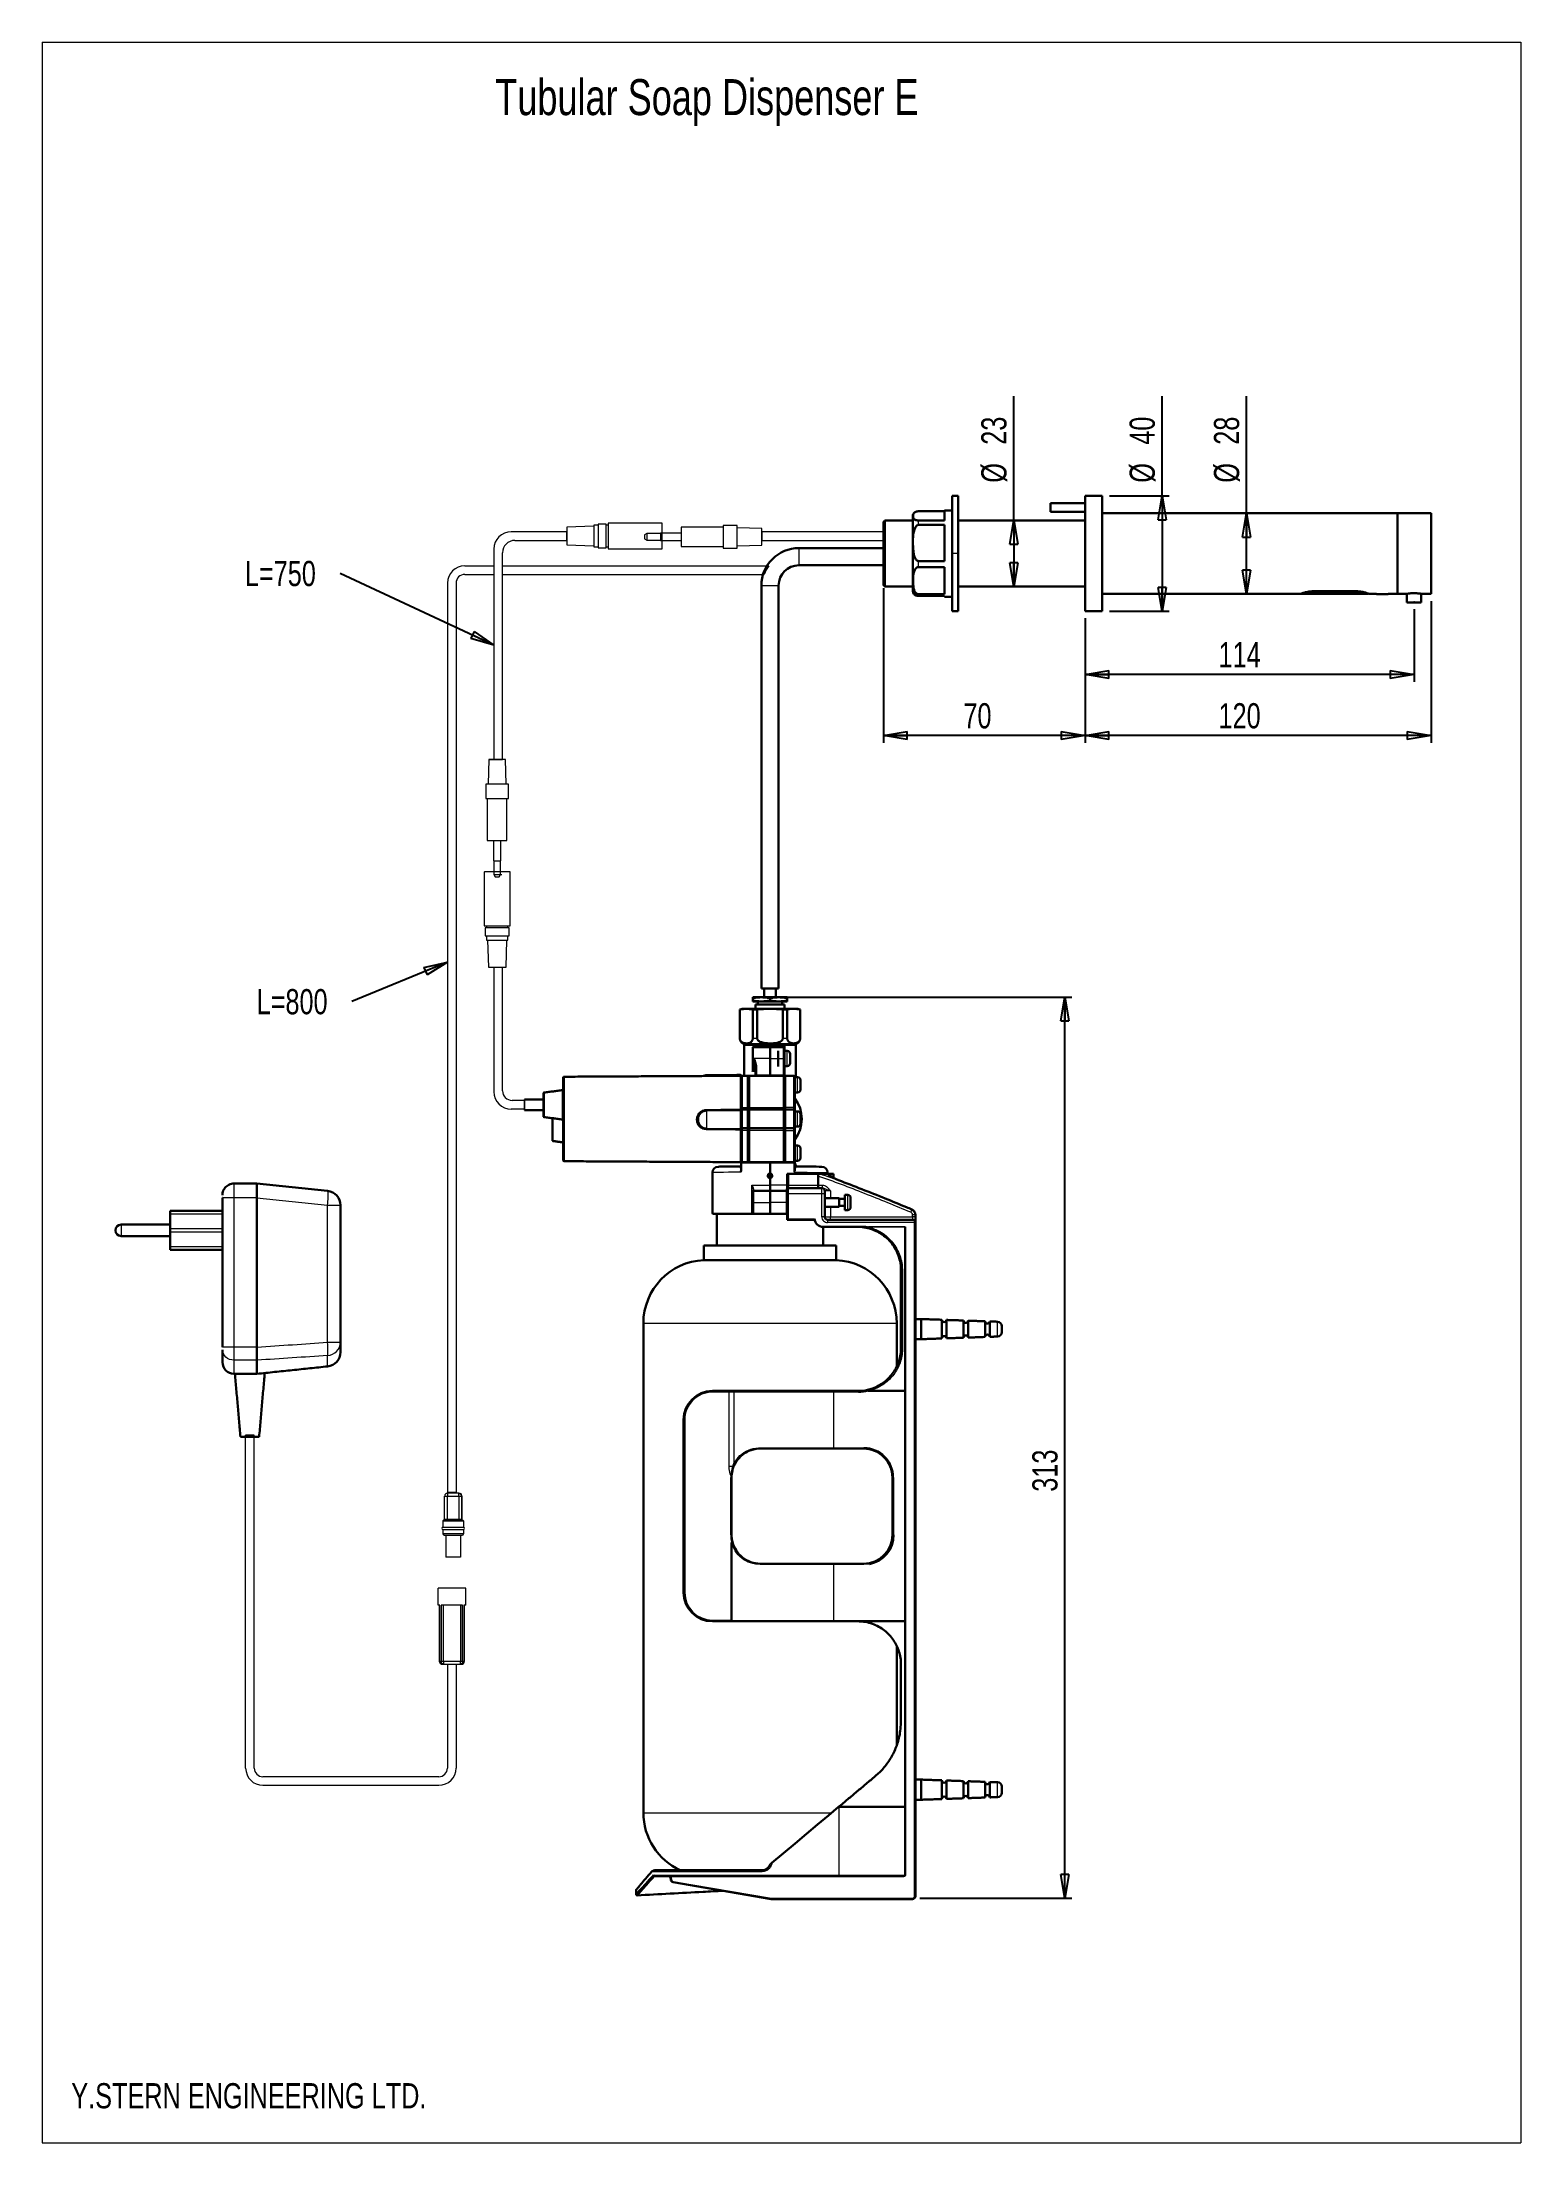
# Model space of a CAD drawing. Header units: millimetres. Extents: x 0.6 to 41.7, y 0.5 to 58.9.
import ezdxf

# ---------------------------------------------------------------- set-up
doc = ezdxf.new("R2010")
doc.units = ezdxf.units.MM
doc.header["$PDSIZE"] = -1
doc.layers.add('DIM', color=176, linetype='Continuous')
doc.layers.add('LEVEL0', color=179, linetype='Continuous')
doc.styles.add('SLDTEXTSTYLE0', font='TXT', dxfattribs={"width": 0.75})
doc.dimstyles.new('SLDDIMSTYLE0', dxfattribs={"dimtxt": 0.7, "dimasz": 0.6604, "dimexe": 0, "dimexo": 0.0625, "dimgap": 0.175, "dimtad": 1, "dimtoh": 1, "dimdec": 0, "dimlfac": 12.5, "dimzin": 12, "dimdsep": 46, "dimtxsty": 'Standard', "dimblk1": 'CLOSED', "dimblk2": 'CLOSED', "dimsah": 1, "dimcen": 0.09, "dimadec": 0, "dimazin": 0, "dimtfac": 1, "dimtdec": 0, "dimtofl": 0, "dimtmove": 0, "dimatfit": 3, "dimldrblk": 'CLOSED', "dimfxl": 0, "dimtolj": 1, "dimtzin": 12, "dimarcsym": 0})
doc.dimstyles.new('SLDDIMSTYLE1', dxfattribs={"dimtxt": 0.7, "dimasz": 0.6604, "dimexe": 0, "dimexo": 0.0625, "dimgap": 0.175, "dimtad": 1, "dimtoh": 1, "dimdec": 0, "dimlfac": 12.5, "dimzin": 12, "dimdsep": 46, "dimtxsty": 'Standard', "dimblk1": 'CLOSED', "dimblk2": 'CLOSED', "dimsah": 1, "dimcen": 0.09, "dimadec": 0, "dimazin": 0, "dimtfac": 1, "dimtofl": 0, "dimtmove": 0, "dimatfit": 3, "dimldrblk": 'CLOSED', "dimfxl": 0, "dimtolj": 1, "dimtzin": 12, "dimarcsym": 0})
doc.dimstyles.new('SLDDIMSTYLE2', dxfattribs={"dimtxt": 0.6604, "dimasz": 0.6604, "dimexe": 0, "dimexo": 0.0625, "dimgap": 0.1651, "dimtad": 0, "dimtih": 1, "dimtoh": 1, "dimdec": 0, "dimzin": 0, "dimdsep": 46, "dimtxsty": 'Standard', "dimblk1": 'CLOSED', "dimblk2": 'CLOSED', "dimsah": 1, "dimcen": 0.09, "dimadec": 0, "dimazin": 0, "dimtfac": 1, "dimtdec": 0, "dimtofl": 0, "dimtmove": 0, "dimatfit": 3, "dimldrblk": 'CLOSED', "dimfxl": 0, "dimtolj": 1, "dimtzin": 0, "dimarcsym": 0})

msp = doc.modelspace()

# ---------------------------------------------------------------- texts
at = {"layer": 'LEVEL0', "color": 7, "attachment_point": 1, "style": 'SLDTEXTSTYLE0'}
for s, insert, char_height in [('Tubular Soap Dispenser E', (13.178, 57.876), 1), ('Y.STERN ENGINEERING LTD.', (1.397, 2.181), 0.7)]:
    msp.add_mtext(s, dxfattribs=dict(at, insert=insert, char_height=char_height))

# ---------------------------------------------------------------- blocks, each defined once
blk = doc.blocks.new('_CLOSED')
at = {"color": 0, "linetype": 'ByBlock', "lineweight": -2}
for p, q in [((-1, 0.166667), (0, 0)), ((-1, 0.166667), (-1, -0.166667)), ((0, 0), (-1, -0.166667)), ((0, 0), (-1, 0))]:
    blk.add_line(p, q, dxfattribs=at)
blk = doc.blocks.new('*D5')
at = {"layer": 'LEVEL0', "color": 7}
for p, q in [((29.567, 42.891), (29.567, 41.128)), ((38.711, 43.148), (38.711, 41.128)), ((38.711, 41.328), (29.567, 41.328))]:
    blk.add_line(p, q, dxfattribs=at)
at = {"layer": 'LEVEL0', "color": 7, "xscale": 0.6604, "yscale": 0.6604, "rotation": 180.0000000000004}
blk.add_blockref('_CLOSED', (29.567, 41.328, 0.008), dxfattribs=at)
at = {"layer": 'LEVEL0', "color": 7, "xscale": 0.6604, "yscale": 0.6604}
blk.add_blockref('_CLOSED', (38.711, 41.328, 0.008), dxfattribs=at)
at = {"layer": 'LEVEL0', "color": 7, "insert": (33.277, 42.23), "char_height": 0.7, "attachment_point": 1, "style": 'SLDTEXTSTYLE0'}
blk.add_mtext('114', dxfattribs=at)
blk = doc.blocks.new('*D6')
at = {"layer": 'LEVEL0', "color": 7}
for p, q in [((39.183, 43.371), (39.183, 39.431)), ((29.567, 42.891), (29.567, 39.431)), ((39.183, 39.631), (29.567, 39.631))]:
    blk.add_line(p, q, dxfattribs=at)
at = {"layer": 'LEVEL0', "color": 7, "xscale": 0.6604, "yscale": 0.6604}
for p, rotation in [((29.567, 39.631, 0.008), 180.0000000000004), ((39.183, 39.631, 0.008), 360.0000000000004)]:
    blk.add_blockref('_CLOSED', p, dxfattribs=dict(at, rotation=rotation))
at = {"layer": 'LEVEL0', "color": 7, "insert": (33.277, 40.533), "char_height": 0.7, "attachment_point": 1, "style": 'SLDTEXTSTYLE0'}
blk.add_mtext('120', dxfattribs=at)
blk = doc.blocks.new('*D7')
at = {"layer": 'LEVEL0', "color": 7}
for p, q in [((34.053, 45.811), (34.053, 49.066)), ((34.053, 43.571), (34.053, 45.811))]:
    blk.add_line(p, q, dxfattribs=at)
at = {"layer": 'LEVEL0', "color": 7, "xscale": 0.6604, "yscale": 0.6604}
for p, rotation in [((34.053, 45.811, 0.008), 90.0000000000004), ((34.053, 43.571, 0.008), 270.0000000000004)]:
    blk.add_blockref('_CLOSED', p, dxfattribs=dict(at, rotation=rotation))
at = {"layer": 'LEVEL0', "color": 7, "char_height": 0.7, "attachment_point": 1, "rotation": 90, "style": 'SLDTEXTSTYLE0'}
for s, insert in [('28', (33.15, 47.715)), ('%%c', (33.15, 46.66))]:
    blk.add_mtext(s, dxfattribs=dict(at, insert=insert))
blk = doc.blocks.new('*D8')
at = {"layer": 'LEVEL0', "color": 7}
for p, q in [((31.708, 46.291), (31.708, 49.066)), ((30.247, 46.291), (31.908, 46.291)), ((31.708, 46.291), (31.708, 43.091)), ((30.247, 43.091), (31.908, 43.091))]:
    blk.add_line(p, q, dxfattribs=at)
at = {"layer": 'LEVEL0', "color": 7, "xscale": 0.6604, "yscale": 0.6604}
for p, rotation in [((31.708, 46.291, 0.008), 90.0000000000004), ((31.708, 43.091, 0.008), 270.0000000000004)]:
    blk.add_blockref('_CLOSED', p, dxfattribs=dict(at, rotation=rotation))
at = {"layer": 'LEVEL0', "color": 7, "char_height": 0.7, "attachment_point": 1, "rotation": 90, "style": 'SLDTEXTSTYLE0'}
for s, insert in [('40', (30.806, 47.715)), ('%%c', (30.806, 46.66))]:
    blk.add_mtext(s, dxfattribs=dict(at, insert=insert))
blk = doc.blocks.new('*D9')
at = {"layer": 'LEVEL0', "color": 7}
for q in [(27.586, 49.066), (27.586, 43.771)]:
    blk.add_line((27.586, 45.611), q, dxfattribs=at)
at = {"layer": 'LEVEL0', "color": 7, "xscale": 0.6604, "yscale": 0.6604}
for p, rotation in [((27.586, 45.611, 0.008), 90.00000000000041), ((27.586, 43.771, 0.008), 270.0000000000004)]:
    blk.add_blockref('_CLOSED', p, dxfattribs=dict(at, rotation=rotation))
at = {"layer": 'LEVEL0', "color": 7, "char_height": 0.7, "attachment_point": 1, "rotation": 90, "style": 'SLDTEXTSTYLE0'}
for s, insert in [('23', (26.684, 47.715)), ('%%c', (26.684, 46.66))]:
    blk.add_mtext(s, dxfattribs=dict(at, insert=insert))
blk = doc.blocks.new('*D10')
at = {"layer": 'LEVEL0', "color": 7}
for p, q in [((21.253, 32.361), (29.204, 32.361)), ((29.004, 7.321), (29.004, 32.361)), ((24.973, 7.321), (29.204, 7.321))]:
    blk.add_line(p, q, dxfattribs=at)
at = {"layer": 'LEVEL0', "color": 7, "xscale": 0.6604, "yscale": 0.6604}
for p, rotation in [((29.004, 32.361, 0.008), 90.0000000000004), ((29.004, 7.321, 0.008), 270.0000000000004)]:
    blk.add_blockref('_CLOSED', p, dxfattribs=dict(at, rotation=rotation))
at = {"layer": 'LEVEL0', "color": 7, "insert": (28.102, 18.617), "char_height": 0.7, "attachment_point": 1, "rotation": 90, "style": 'SLDTEXTSTYLE0'}
blk.add_mtext('313', dxfattribs=at)
blk = doc.blocks.new('*D11')
at = {"layer": 'LEVEL0', "color": 7}
for p, q in [((23.967, 43.731), (23.967, 39.431)), ((29.567, 42.891), (29.567, 39.431)), ((29.567, 39.631), (23.967, 39.631))]:
    blk.add_line(p, q, dxfattribs=at)
at = {"layer": 'LEVEL0', "color": 7, "xscale": 0.6604, "yscale": 0.6604}
for p, rotation in [((23.967, 39.631, 0.008), 180.0000000000004), ((29.567, 39.631, 0.008), 360.0000000000004)]:
    blk.add_blockref('_CLOSED', p, dxfattribs=dict(at, rotation=rotation))
at = {"layer": 'LEVEL0', "color": 7, "insert": (26.187, 40.533), "char_height": 0.7, "attachment_point": 1, "style": 'SLDTEXTSTYLE0'}
blk.add_mtext('70', dxfattribs=at)
blk = doc.blocks.new('SW_NOTE_0')
at = {"layer": 'LEVEL0', "color": 0, "insert": (-2.648, 0.348), "char_height": 0.7, "attachment_point": 1, "style": 'SLDTEXTSTYLE0'}
blk.add_mtext('L=800', dxfattribs=at)
blk = doc.blocks.new('SW_NOTE_1')
at = {"layer": 'LEVEL0', "color": 0, "insert": (-2.648, 0.348), "char_height": 0.7, "attachment_point": 1, "style": 'SLDTEXTSTYLE0'}
blk.add_mtext('L=750', dxfattribs=at)
blk = doc.blocks.new('Block44')
at = {"layer": 'DIM', "color": 7, "lineweight": 15}
for p, q in [((3.37, 1.96), (3.37, 0.14)), ((7.27, 1.96), (3.37, 1.96)), ((7.27, 2.1), (7.27, 0)), ((8.57, 2.1), (7.27, 2.1)), ((8.57, 0), (8.57, 2.1)), ((0.2, 1.35), (0, 1.24)), ((0, 1.24), (0, 0.86)), ((0, 0.86), (0.2, 0.75)), ((0.2, 1.35), (0.2, 0.75)), ((1.47, 1.35), (0.2, 1.35)), ((0.2, 0.75), (1.47, 0.75)), ((1.47, 1.4), (1.47, 0.71)), ((3.37, 1.4), (1.47, 1.4)), ((1.47, 0.71), (3.37, 0.71)), ((3.37, 0.14), (7.27, 0.14)), ((7.27, 0), (8.57, 0)), ((10.87, 1.83), (8.57, 1.89)), ((8.57, 0.21), (10.87, 0.27)), ((10.87, 0.27), (10.87, 1.83))]:
    blk.add_line(p, q, dxfattribs=at)
blk = doc.blocks.new('Block46')
at = {"layer": 'DIM', "color": 7, "lineweight": 15}
for p, q in [((2.5, 2.1), (0, 2.02)), ((0, 2.02), (0, 0.38)), ((2.9, 2.2), (2.5, 2.2)), ((2.5, 2.2), (2.5, 0.2)), ((2.5, 2.1), (2.5, 0.3)), ((2.9, 2.31), (2.9, 0.09)), ((3.64, 2.31), (2.9, 2.31)), ((3.64, 0.09), (3.64, 2.31)), ((3.84, 2.2), (3.64, 2.2)), ((3.84, 2.4), (3.84, 0)), ((8.8, 2.4), (3.84, 2.4)), ((8.84, 0.04), (8.84, 2.36)), ((0, 0.38), (2.5, 0.3)), ((2.5, 0.2), (2.9, 0.2)), ((2.9, 0.09), (3.64, 0.09)), ((3.64, 0.2), (3.84, 0.2)), ((3.84, 0), (8.8, 0))]:
    blk.add_line(p, q, dxfattribs=at)
for centre, start, end in [((8.8, 2.36), 0, 90), ((8.8, 0.04), 270, 0)]:
    blk.add_arc(centre, 0.04, start, end, dxfattribs=at)
blk = doc.blocks.new('Block47')
at = {"color": 196, "linetype": 'Continuous', "lineweight": 0}
for p, q in [((0.59, 15.58), (0.85, 15.58)), ((0.85, 15.83), (0.85, 15.58)), ((0.85, 15.58), (1.91, 15.58)), ((0.85, 13.42), (0.85, 15.58)), ((1.91, 15.58), (1.91, 15.83)), ((1.91, 15.58), (2.17, 15.58)), ((1.91, 15.58), (1.91, 13.42)), ((0.43, 13.27), (0.44, 13.27)), ((1.45, 12.07), (0.43, 12.07)), ((0.52, 13.34), (0.44, 13.27)), ((0.44, 13.27), (0.47, 13.27)), ((0.53, 13.35), (0.47, 13.27)), ((0.47, 13.27), (0.64, 13.27)), ((0.7, 13.34), (0.53, 13.35)), ((0.85, 13.42), (0.59, 13.42)), ((0.7, 13.34), (0.64, 13.27)), ((0.64, 13.27), (1.45, 13.27)), ((0.85, 13.34), (0.85, 13.42)), ((1.91, 13.42), (0.85, 13.42)), ((1.45, 13.27), (2.12, 13.27)), ((2.33, 12.07), (1.45, 12.07)), ((1.91, 13.42), (1.91, 13.34)), ((2.17, 13.42), (1.91, 13.42)), ((2.23, 13.35), (2.06, 13.34)), ((2.12, 13.27), (2.06, 13.34)), ((2.12, 13.27), (2.29, 13.27)), ((2.23, 13.35), (2.29, 13.27)), ((2.24, 13.34), (2.32, 13.27)), ((2.29, 13.27), (2.32, 13.27)), ((2.32, 13.27), (2.33, 13.27)), ((0.16, 0.25), (0.16, 5.46)), ((0.28, 5.46), (0.28, 0.25)), ((0.48, 0.25), (0.48, 5.46)), ((2.06, 5.46), (2.06, 0.25)), ((2.26, 0.25), (2.26, 5.46)), ((2.38, 5.46), (2.38, 0.25)), ((0.16, 0.25), (0.12, 0.25)), ((0.28, 0.25), (0.16, 0.25)), ((0.48, 0.25), (0.28, 0.25)), ((0.48, 0.25), (0.48, 0)), ((2.06, 0.25), (0.48, 0.25)), ((2.06, 0), (2.06, 0.25)), ((2.26, 0.25), (2.06, 0.25)), ((2.38, 0.25), (2.26, 0.25)), ((2.41, 0.25), (2.38, 0.25))]:
    blk.add_line(p, q, dxfattribs=at)
at = {"color": 179, "linetype": 'Continuous', "lineweight": 15}
for p, q in [((0.59, 13.42), (0.59, 15.58)), ((1.91, 15.83), (0.85, 15.83)), ((2.17, 13.42), (2.17, 15.58)), ((2.17, 15.58), (2.17, 13.42)), ((0.43, 13.27), (0.43, 12.7)), ((0.43, 12.7), (2.33, 12.7)), ((2.33, 12.46), (0.43, 12.46)), ((0.43, 12.46), (0.43, 12.07)), ((0.52, 13.34), (0.5, 13.34)), ((0.53, 13.35), (0.52, 13.34)), ((0.56, 11.95), (1.44, 11.95)), ((1.44, 13.34), (0.7, 13.34)), ((0.71, 11.95), (0.71, 9.92)), ((2.06, 13.34), (1.44, 13.34)), ((1.44, 11.95), (2.21, 11.95)), ((2.05, 11.95), (2.05, 9.92)), ((2.17, 13.42), (2.23, 13.35)), ((2.17, 13.42), (2.23, 13.35)), ((2.24, 13.34), (2.23, 13.35)), ((2.23, 13.35), (2.24, 13.34)), ((2.26, 13.34), (2.24, 13.34)), ((2.33, 13.27), (2.33, 12.7)), ((2.33, 12.46), (2.33, 12.07)), ((2.05, 9.92), (0.71, 9.92)), ((2.54, 7.06), (0, 7.06)), ((0, 5.46), (0, 7.06)), ((2.54, 5.46), (2.54, 7.06)), ((0.16, 5.46), (0, 5.46)), ((0.12, 0.25), (0.12, 5.46)), ((0.12, 5.46), (0.12, 0.25)), ((2.26, 5.46), (0.28, 5.46)), ((2.54, 5.46), (2.38, 5.46)), ((2.41, 5.46), (2.41, 0.25)), ((0.38, 0), (0.48, 0)), ((0.48, 0), (2.06, 0)), ((2.06, 0), (2.16, 0))]:
    blk.add_line(p, q, dxfattribs=at)
for centre, radius, start, end in [((0.85, 15.58), 0.254, 90, 180), ((1.91, 15.58), 0.254, 0, 90), ((0.47, 12.58), 0.127, 107.4576, 252.5424), ((0.5, 13.27), 0.0762, 90, 180), ((0.56, 12.07), 0.127, 180, 270), ((0.52, 13.42), 0.0762, 279.4118, 0), ((2.21, 12.07), 0.127, 270, 0), ((2.26, 13.27), 0.0762, 0, 90), ((2.3, 12.58), 0.127, 287.4576, 72.5424), ((0.38, 0.25), 0.254, 180, 270), ((2.16, 0.25), 0.254, 270, 360)]:
    blk.add_arc(centre, radius, start, end, dxfattribs=at)
for points in [[(2.11, 15.77), (1.91, 15.83)], [(1.91, 15.83), (2.11, 15.77)], [(2.17, 15.58), (2.11, 15.77)], [(2.11, 15.77), (2.17, 15.58)], [(0.12, 0.25), (0.19, 0.06)], [(0.19, 0.06), (0.12, 0.25)], [(0.19, 0.06), (0.38, 0)], [(0.38, 0), (0.19, 0.06)]]:
    blk.add_open_spline(points, degree=1, dxfattribs=at)
at = {"color": 196, "linetype": 'Continuous', "lineweight": 0}
for points in [[(0.16, 0.25), (0.21, 0.06)], [(0.21, 0.06), (0.38, 0)], [(0.33, 0.06), (0.28, 0.25)], [(0.48, 0), (0.33, 0.06)], [(2.21, 0.06), (2.06, 0)], [(2.16, 0), (2.32, 0.06)], [(2.26, 0.25), (2.21, 0.06)], [(2.32, 0.06), (2.38, 0.25)]]:
    blk.add_open_spline(points, degree=1, dxfattribs=at)

# ---------------------------------------------------------------- dimensions: what is measured, and where the dimension line sits
at = {"layer": 'LEVEL0', "color": 7}
for base, p1, p2, picture, middle in [((27.586, 43.771), (29.967, 45.611), (29.611, 43.771), '*D9', (27.586, 47.704)), ((34.053, 45.811), (35.551, 43.571), (29.967, 45.811), '*D7', (34.053, 47.704)), ((31.708, 43.091), (30.047, 46.291), (30.047, 43.091), '*D8', (31.708, 47.704))]:
    dim = msp.add_linear_dim(base=base, p1=p1, p2=p2, angle=90, text='%%c<>', dimstyle='SLDDIMSTYLE0', dxfattribs=at)
    dim.commit()
    dim.dimension.update_dxf_attribs({"geometry": picture, "text_midpoint": middle, "dimtype": 160})
for base, p1, p2, dimstyle, picture, middle in [((23.967, 39.631), (29.567, 43.091), (23.967, 43.931), 'SLDDIMSTYLE1', '*D11', (26.704, 39.631)), ((29.567, 39.631), (39.183, 43.571), (29.567, 43.091), 'SLDDIMSTYLE0', '*D6', (34.053, 39.631)), ((29.567, 41.328), (38.711, 43.348), (29.567, 43.091), 'SLDDIMSTYLE0', '*D5', (34.053, 41.328))]:
    dim = msp.add_linear_dim(base=base, p1=p1, p2=p2, dimstyle=dimstyle, dxfattribs=at)
    dim.commit()
    dim.dimension.update_dxf_attribs({"geometry": picture, "text_midpoint": middle, "dimtype": 160})
dim = msp.add_linear_dim(base=(29.004, 32.361), p1=(24.773, 7.321), p2=(21.053, 32.361), angle=90, dimstyle='SLDDIMSTYLE0', dxfattribs=at)
dim.commit()
dim.dimension.update_dxf_attribs({"geometry": '*D10', "text_midpoint": (29.004, 19.393), "dimtype": 160})

# ---------------------------------------------------------------- linework, layer by layer
at = {"color": 7, "linetype": 'Continuous', "lineweight": 30}
for p, q in [((25.879, 46.291), (25.879, 44.691)), ((26.039, 46.291), (26.039, 44.691)), ((29.567, 43.091), (29.567, 46.291)), ((30.047, 43.091), (30.047, 46.291)), ((23.967, 43.811), (23.967, 45.571)), ((24.007, 45.611), (24.007, 43.771)), ((24.943, 45.866), (25.663, 45.866)), ((25.663, 45.611), (24.943, 45.611)), ((25.663, 45.891), (25.663, 45.611)), ((28.607, 46.088), (28.607, 45.848)), ((38.247, 44.691), (38.247, 45.811)), ((38.247, 45.811), (38.247, 43.571)), ((39.183, 44.691), (39.183, 45.811)), ((24.943, 45.49), (25.663, 45.49)), ((25.663, 45.49), (25.663, 44.483)), ((25.663, 44.483), (24.943, 44.483)), ((25.879, 44.691), (25.879, 43.091)), ((26.039, 44.691), (26.039, 43.091)), ((38.247, 43.571), (38.247, 44.691)), ((39.183, 43.571), (39.183, 44.691)), ((24.943, 44.315), (25.663, 44.315)), ((25.663, 44.315), (25.663, 43.564)), ((25.663, 43.564), (24.943, 43.564)), ((24.943, 43.516), (25.663, 43.516)), ((25.663, 43.516), (25.663, 43.491)), ((30.367, 43.571), (30.682, 43.571)), ((30.682, 43.571), (30.687, 43.571)), ((35.951, 43.645), (37.071, 43.645)), ((35.951, 43.615), (35.951, 43.63)), ((37.671, 43.563), (37.991, 43.563)), ((38.911, 43.331), (38.511, 43.331)), ((20.573, 32.361), (20.333, 32.361)), ((20.333, 32.341), (20.333, 32.261)), ((20.573, 32.241), (20.333, 32.241)), ((21.213, 32.161), (20.413, 32.161)), ((20.573, 32.601), (21.053, 32.601)), ((21.053, 32.361), (20.573, 32.361)), ((21.053, 32.241), (20.573, 32.241)), ((20.813, 32.341), (20.813, 32.261)), ((21.293, 32.361), (21.053, 32.361)), ((21.293, 32.241), (21.053, 32.241)), ((21.293, 32.341), (21.293, 32.261)), ((19.976, 32.017), (19.973, 32.017)), ((19.976, 31.217), (19.976, 32.017)), ((20.437, 32.041), (20.061, 32.041)), ((20.455, 32.017), (20.333, 32.017)), ((20.333, 32.017), (20.333, 31.217)), ((21.565, 32.041), (20.437, 32.041)), ((20.455, 31.217), (20.455, 32.017)), ((21.171, 32.017), (21.171, 31.217)), ((21.292, 32.017), (21.171, 32.017)), ((21.292, 31.217), (21.292, 32.017)), ((21.653, 32.017), (21.65, 32.017)), ((21.65, 32.017), (21.65, 31.217)), ((20.473, 31.057), (20.133, 31.057)), ((20.133, 31.057), (20.813, 31.057)), ((20.325, 30.977), (20.333, 30.977)), ((20.333, 30.337), (20.333, 30.977)), ((20.333, 30.977), (20.813, 30.977)), ((21.493, 31.057), (20.473, 31.057)), ((20.813, 31.057), (21.493, 31.057)), ((20.813, 31.017), (20.813, 31.057)), ((20.813, 31.057), (20.813, 31.017)), ((20.813, 31.017), (20.813, 31.001)), ((20.813, 31.017), (20.813, 31.001)), ((20.813, 30.977), (20.813, 31.001)), ((21.189, 30.977), (20.813, 30.977)), ((20.813, 30.977), (20.813, 30.657)), ((20.813, 30.977), (20.813, 30.657)), ((21.213, 30.953), (21.213, 30.657)), ((20.413, 30.209), (20.413, 30.452)), ((20.813, 30.657), (20.813, 30.201)), ((20.813, 30.657), (20.813, 30.201)), ((21.037, 30.875), (21.037, 30.439)), ((21.213, 30.657), (21.213, 30.215)), ((21.373, 30.525), (21.373, 30.789)), ((15.069, 28.96), (15.069, 30.127)), ((20.013, 30.176), (20.013, 30.153)), ((20.013, 29.289), (20.013, 30.153)), ((20.189, 30.177), (20.037, 30.177)), ((20.109, 30.177), (20.157, 30.177)), ((20.189, 30.177), (20.205, 30.177)), ((20.205, 30.177), (20.245, 30.177)), ((20.213, 30.153), (20.213, 29.289)), ((20.213, 30.141), (20.213, 30.119)), ((20.221, 29.289), (20.221, 30.153)), ((21.189, 30.177), (20.245, 30.177)), ((20.333, 30.337), (20.373, 30.337)), ((20.413, 30.201), (20.413, 30.209)), ((20.813, 30.185), (20.437, 30.185)), ((20.813, 30.185), (20.813, 30.201)), ((20.813, 30.201), (20.813, 30.185)), ((21.219, 30.185), (20.813, 30.185)), ((20.813, 30.177), (20.813, 30.185)), ((20.813, 30.185), (20.813, 30.177)), ((21.189, 30.177), (21.229, 30.177)), ((21.213, 30.217), (21.213, 30.215)), ((21.213, 30.215), (21.213, 30.201)), ((21.213, 30.153), (21.213, 29.289)), ((21.221, 29.289), (21.221, 30.153)), ((21.221, 30.119), (21.221, 30.141)), ((21.229, 30.177), (21.245, 30.177)), ((21.245, 30.177), (21.477, 30.177)), ((21.277, 30.177), (21.313, 30.177)), ((21.313, 30.177), (21.317, 30.177)), ((21.501, 30.153), (21.501, 29.289)), ((21.661, 29.794), (21.661, 30.058)), ((14.517, 29.054), (14.517, 29.685)), ((20.013, 29.213), (20.013, 29.289)), ((20.013, 28.963), (20.013, 29.213)), ((20.037, 29.237), (20.189, 29.237)), ((20.213, 29.289), (20.213, 29.213)), ((20.213, 29.213), (20.213, 28.741)), ((20.221, 29.213), (20.221, 29.289)), ((20.221, 28.741), (20.221, 29.213)), ((20.245, 29.237), (21.189, 29.237)), ((21.213, 29.289), (21.213, 29.213)), ((21.213, 29.213), (21.213, 28.741)), ((21.221, 29.213), (21.221, 29.289)), ((21.221, 28.741), (21.221, 29.213)), ((21.477, 29.237), (21.245, 29.237)), ((21.501, 29.289), (21.501, 29.213)), ((21.501, 29.213), (21.501, 28.741)), ((14.773, 28.366), (14.773, 28.998)), ((15.069, 27.827), (15.069, 28.96)), ((18.813, 28.969), (18.813, 28.97)), ((18.813, 28.945), (18.813, 28.969)), ((19.051, 28.705), (19.989, 28.697)), ((20.013, 28.963), (20.013, 28.721)), ((20.013, 28.664), (20.013, 28.721)), ((20.013, 27.801), (20.013, 28.664)), ((20.037, 28.717), (20.189, 28.717)), ((20.213, 28.741), (20.213, 28.664)), ((20.213, 28.664), (20.213, 27.801)), ((20.221, 28.664), (20.221, 28.741)), ((20.221, 27.801), (20.221, 28.664)), ((20.245, 28.717), (21.189, 28.717)), ((21.213, 28.741), (21.213, 28.664)), ((21.213, 28.664), (21.213, 27.801)), ((21.221, 28.664), (21.221, 28.741)), ((21.221, 27.801), (21.221, 28.664)), ((21.477, 28.717), (21.245, 28.717)), ((21.501, 28.741), (21.501, 28.664)), ((21.501, 28.664), (21.501, 27.801)), ((21.661, 28.845), (21.661, 29.109)), ((21.661, 27.895), (21.661, 28.159)), ((20.013, 27.588), (20.013, 27.753)), ((20.189, 27.777), (20.037, 27.777)), ((20.157, 27.769), (20.813, 27.769)), ((20.205, 27.777), (20.189, 27.777)), ((20.245, 27.777), (20.205, 27.777)), ((20.213, 27.835), (20.213, 27.813)), ((21.189, 27.777), (20.245, 27.777)), ((20.813, 27.457), (20.797, 27.457)), ((20.813, 27.769), (20.813, 27.777)), ((20.813, 27.777), (20.813, 27.769)), ((20.813, 27.769), (21.277, 27.769)), ((20.813, 27.745), (20.813, 27.769)), ((20.813, 27.769), (20.813, 27.745)), ((20.813, 27.457), (20.813, 27.745)), ((20.813, 27.457), (20.813, 27.745)), ((20.813, 27.457), (20.829, 27.457)), ((20.813, 27.457), (20.813, 27.377)), ((20.813, 27.457), (20.813, 27.377)), ((21.229, 27.777), (21.189, 27.777)), ((21.221, 27.813), (21.221, 27.835)), ((21.245, 27.777), (21.229, 27.777)), ((21.245, 27.777), (21.477, 27.777)), ((21.293, 27.457), (21.304, 27.457)), ((21.293, 27.137), (21.293, 27.457)), ((21.304, 27.457), (22.397, 27.457)), ((21.324, 27.453), (22.197, 27.453)), ((21.501, 27.753), (21.501, 27.594)), ((22.397, 27.457), (22.456, 27.457)), ((22.456, 27.457), (22.573, 27.457)), ((6.549, 27.182), (5.917, 27.182)), ((6.549, 27.142), (6.557, 27.142)), ((6.557, 27.182), (8.519, 26.976)), ((6.557, 26.784), (6.557, 27.182)), ((20.333, 26.657), (20.333, 26.953)), ((20.357, 26.977), (20.813, 26.977)), ((20.757, 27.417), (20.757, 27.377)), ((20.797, 27.377), (20.757, 27.377)), ((20.813, 27.377), (20.797, 27.377)), ((20.797, 27.337), (20.813, 27.337)), ((20.813, 27.377), (20.829, 27.377)), ((20.829, 27.337), (20.813, 27.337)), ((20.813, 27.137), (20.813, 27.337)), ((20.813, 27.137), (20.813, 27.337)), ((20.813, 27.137), (20.813, 26.977)), ((20.813, 27.137), (20.813, 26.977)), ((20.813, 26.977), (20.813, 26.657)), ((21.269, 26.977), (20.813, 26.977)), ((20.813, 26.977), (20.813, 26.657)), ((20.829, 27.377), (20.869, 27.377)), ((20.869, 27.417), (20.869, 27.377)), ((21.293, 26.897), (21.293, 27.033)), ((21.293, 26.177), (21.293, 26.897)), ((21.317, 27.057), (22.253, 27.057)), ((22.147, 27.388), (22.147, 27.137)), ((22.253, 27.057), (22.266, 27.057)), ((22.333, 26.977), (22.333, 26.897)), ((22.333, 26.897), (22.333, 26.257)), ((22.715, 27.28), (22.715, 27.279)), ((22.893, 26.445), (22.893, 26.869)), ((5.597, 26.422), (4.141, 26.422)), ((4.141, 26.422), (4.141, 26.341)), ((4.141, 26.341), (4.141, 25.935)), ((5.597, 22.636), (5.597, 26.784)), ((6.549, 26.784), (6.549, 22.636)), ((6.557, 22.636), (6.557, 26.784)), ((8.877, 22.772), (8.877, 26.578)), ((20.313, 26.337), (19.237, 26.337)), ((20.357, 26.337), (20.313, 26.337)), ((20.333, 26.361), (20.333, 26.657)), ((20.813, 26.337), (20.357, 26.337)), ((20.813, 26.657), (20.813, 26.337)), ((20.813, 26.657), (20.813, 26.337)), ((20.813, 26.337), (21.269, 26.337)), ((21.293, 26.337), (21.269, 26.337)), ((22.733, 26.537), (22.733, 26.777)), ((23.053, 26.525), (23.053, 26.789)), ((24.853, 26.316), (24.853, 26.257)), ((24.853, 26.311), (24.853, 26.257)), ((4.141, 25.829), (4.141, 25.935)), ((4.141, 25.829), (4.141, 25.422)), ((22.053, 26.177), (21.293, 26.177)), ((22.289, 25.977), (23.434, 25.977)), ((22.661, 25.977), (22.289, 25.977)), ((22.413, 26.177), (24.773, 26.177)), ((24.573, 25.977), (24.573, 21.417)), ((24.853, 26.097), (24.853, 26.257)), ((24.853, 26.097), (24.853, 26.257)), ((24.853, 26.097), (24.853, 7.377)), ((4.141, 25.422), (4.141, 25.342)), ((5.597, 25.342), (4.141, 25.342)), ((22.653, 25.457), (18.973, 25.457)), ((18.973, 25.055), (19.983, 25.055)), ((19.983, 25.055), (22.653, 25.055)), ((25.013, 23.417), (25.013, 22.857)), ((25.589, 22.877), (25.589, 23.397)), ((25.717, 23.392), (25.717, 23.137)), ((26.189, 22.898), (26.189, 23.376)), ((26.317, 23.371), (26.317, 23.137)), ((25.717, 23.137), (25.717, 22.881)), ((26.317, 23.137), (26.317, 22.902)), ((26.789, 22.919), (26.789, 23.355)), ((26.917, 23.35), (26.917, 23.137)), ((26.917, 23.137), (26.917, 22.923)), ((27.253, 23.223), (27.253, 23.051)), ((6.549, 21.894), (6.549, 22.273)), ((6.557, 21.894), (6.557, 22.273)), ((19.213, 21.417), (19.676, 21.417)), ((19.676, 21.417), (19.817, 21.417)), ((19.817, 21.417), (22.559, 21.417)), ((22.559, 21.417), (23.253, 21.417)), ((24.573, 21.417), (24.573, 15.017)), ((18.413, 15.817), (18.413, 20.617)), ((6.617, 20.142), (6.097, 20.142)), ((22.563, 19.817), (20.545, 19.817)), ((23.413, 19.817), (22.563, 19.817)), ((19.745, 19.017), (19.745, 17.417)), ((24.213, 17.417), (24.213, 19.017)), ((19.745, 17.193), (19.745, 15.049)), ((20.545, 16.617), (22.563, 16.617)), ((22.563, 16.617), (23.413, 16.617)), ((19.646, 15.017), (19.213, 15.017)), ((22.575, 15.017), (23.253, 15.017)), ((24.573, 15.017), (24.573, 9.857)), ((25.013, 10.617), (25.013, 10.057)), ((25.589, 10.077), (25.589, 10.597)), ((25.717, 10.592), (25.717, 10.337)), ((26.189, 10.098), (26.189, 10.576)), ((26.317, 10.571), (26.317, 10.337)), ((26.789, 10.119), (26.789, 10.555)), ((26.917, 10.55), (26.917, 10.337)), ((25.717, 10.337), (25.717, 10.081)), ((26.317, 10.337), (26.317, 10.102)), ((26.917, 10.337), (26.917, 10.123)), ((27.253, 10.423), (27.253, 10.251)), ((24.573, 9.857), (22.73, 9.857)), ((24.573, 9.857), (24.573, 7.961)), ((22.717, 7.937), (17.602, 7.937)), ((17.609, 8.097), (20.586, 8.097)), ((18.053, 7.844), (18.053, 7.857)), ((20.846, 7.298), (18.119, 7.765)), ((24.526, 7.937), (22.717, 7.937)), ((24.853, 7.961), (24.853, 7.377)), ((24.773, 7.297), (20.86, 7.297))]:
    msp.add_line(p, q, dxfattribs=at)
at = {"color": 7, "linetype": 'Continuous', "lineweight": 0}
for p, q in [((24.943, 45.49), (24.943, 45.611)), ((21.613, 44.844), (21.613, 44.364)), ((24.943, 44.315), (24.943, 44.483)), ((26.039, 44.691), (25.879, 44.691)), ((20.573, 43.804), (21.053, 43.804)), ((24.943, 43.516), (24.943, 43.564)), ((35.951, 43.63), (35.951, 43.645)), ((35.951, 43.63), (37.071, 43.63)), ((37.071, 43.615), (35.951, 43.615)), ((37.071, 43.63), (37.071, 43.645)), ((37.071, 43.63), (37.071, 43.615)), ((19.976, 31.217), (19.973, 31.217)), ((20.813, 31.017), (20.093, 31.017)), ((20.325, 30.297), (20.325, 30.977)), ((20.455, 31.217), (20.333, 31.217)), ((21.533, 31.017), (20.813, 31.017)), ((20.813, 31.001), (21.223, 31.001)), ((21.292, 31.217), (21.171, 31.217)), ((21.189, 30.657), (21.189, 30.977)), ((21.223, 31.001), (21.223, 30.869)), ((21.653, 31.217), (21.65, 31.217)), ((20.373, 30.337), (20.373, 30.657)), ((20.813, 30.657), (20.373, 30.657)), ((20.413, 30.452), (20.437, 30.452)), ((20.437, 30.452), (20.437, 30.201)), ((20.813, 30.657), (21.189, 30.657)), ((21.213, 30.657), (21.189, 30.657)), ((21.189, 30.201), (21.189, 30.657)), ((21.223, 30.445), (21.223, 30.181)), ((21.293, 30.445), (21.293, 30.869)), ((15.048, 29.364), (15.048, 29.781)), ((15.093, 30.151), (15.093, 28.959)), ((19.051, 30.192), (19.051, 30.172)), ((19.989, 30.177), (19.989, 30.2)), ((19.989, 29.249), (19.989, 30.177)), ((20.037, 30.177), (20.037, 29.296)), ((20.189, 29.296), (20.189, 30.177)), ((20.205, 30.177), (20.205, 30.171)), ((20.221, 30.153), (20.213, 30.153)), ((20.245, 30.177), (20.245, 29.296)), ((20.396, 30.297), (20.325, 30.297)), ((20.396, 30.178), (20.396, 30.297)), ((20.413, 30.297), (20.396, 30.297)), ((20.437, 30.201), (20.813, 30.201)), ((20.437, 30.201), (20.437, 30.185)), ((20.437, 30.185), (20.437, 30.181)), ((20.813, 30.201), (21.189, 30.201)), ((21.189, 29.296), (21.189, 30.177)), ((21.221, 30.153), (21.213, 30.153)), ((21.229, 30.177), (21.229, 30.171)), ((21.245, 30.177), (21.245, 29.296)), ((21.477, 29.296), (21.477, 30.177)), ((21.581, 29.714), (21.581, 30.138)), ((13.993, 29.519), (13.993, 29.223)), ((14.537, 29.709), (14.537, 29.365)), ((14.537, 29.365), (14.537, 29.031)), ((15.048, 28.959), (15.048, 29.364)), ((19.989, 29.219), (19.051, 29.21)), ((19.051, 29.209), (19.989, 29.217)), ((19.051, 29.21), (19.051, 29.209)), ((19.051, 29.209), (19.051, 28.705)), ((19.989, 29.217), (19.989, 29.219)), ((19.989, 28.697), (19.989, 29.217)), ((20.037, 29.296), (20.037, 29.237)), ((20.037, 29.296), (20.189, 29.296)), ((20.037, 29.237), (20.037, 28.717)), ((20.189, 29.237), (20.189, 29.296)), ((20.189, 28.717), (20.189, 29.237)), ((20.245, 29.296), (20.245, 29.237)), ((20.245, 29.296), (21.189, 29.296)), ((20.245, 29.237), (20.245, 28.717)), ((21.189, 29.237), (21.189, 29.296)), ((21.189, 28.717), (21.189, 29.237)), ((21.245, 29.296), (21.245, 29.237)), ((21.477, 29.296), (21.245, 29.296)), ((21.245, 29.237), (21.245, 28.717)), ((21.477, 29.237), (21.477, 29.296)), ((21.477, 28.717), (21.477, 29.237)), ((21.505, 29.548), (21.505, 29.189)), ((15.093, 28.959), (15.093, 27.803)), ((18.773, 28.948), (18.773, 28.97)), ((19.989, 27.777), (19.989, 28.669)), ((20.037, 28.717), (20.037, 28.658)), ((20.189, 28.658), (20.037, 28.658)), ((20.037, 28.658), (20.037, 27.777)), ((20.189, 28.658), (20.189, 28.717)), ((20.189, 27.777), (20.189, 28.658)), ((20.245, 28.717), (20.245, 28.658)), ((21.189, 28.658), (20.245, 28.658)), ((20.245, 28.658), (20.245, 27.777)), ((21.189, 28.658), (21.189, 28.717)), ((21.189, 27.777), (21.189, 28.658)), ((21.245, 28.717), (21.245, 28.658)), ((21.245, 28.658), (21.477, 28.658)), ((21.245, 28.658), (21.245, 27.777)), ((21.477, 28.658), (21.477, 28.717)), ((21.477, 27.777), (21.477, 28.658)), ((21.505, 28.765), (21.505, 28.406)), ((21.581, 28.765), (21.581, 29.189)), ((21.581, 27.815), (21.581, 28.239)), ((20.013, 27.753), (20.025, 27.753)), ((20.013, 27.588), (20.025, 27.588)), ((20.025, 27.753), (20.025, 27.588)), ((20.12, 27.753), (20.025, 27.753)), ((20.813, 27.745), (20.147, 27.745)), ((20.157, 27.777), (20.157, 27.769)), ((20.205, 27.777), (20.205, 27.783)), ((20.213, 27.801), (20.221, 27.801)), ((20.797, 27.457), (20.797, 27.377)), ((21.27, 27.745), (20.813, 27.745)), ((20.829, 27.457), (20.829, 27.377)), ((21.213, 27.801), (21.221, 27.801)), ((21.229, 27.783), (21.229, 27.777)), ((21.277, 27.769), (21.277, 27.777)), ((21.487, 27.753), (21.291, 27.753)), ((21.324, 27.453), (21.324, 27.137)), ((21.487, 27.498), (21.487, 27.753)), ((21.487, 27.753), (21.501, 27.753)), ((20.305, 27.137), (20.813, 27.137)), ((20.305, 26.361), (20.305, 27.137)), ((20.357, 26.977), (20.357, 26.657)), ((21.293, 27.137), (20.813, 27.137)), ((21.269, 26.657), (21.269, 26.977)), ((21.293, 27.137), (21.324, 27.137)), ((21.293, 26.897), (21.317, 26.897)), ((21.317, 27.057), (21.317, 26.897)), ((21.317, 26.897), (21.317, 26.201)), ((22.253, 26.897), (21.317, 26.897)), ((21.324, 27.137), (22.147, 27.137)), ((22.147, 27.137), (22.266, 27.137)), ((22.253, 26.897), (22.253, 27.057)), ((22.253, 26.257), (22.253, 26.897)), ((22.333, 26.897), (22.253, 26.897)), ((22.266, 27.137), (22.266, 27.057)), ((22.493, 26.977), (22.333, 26.977)), ((22.463, 27.422), (22.463, 27.404)), ((22.581, 27.422), (22.463, 27.422)), ((22.493, 26.977), (22.493, 26.777)), ((22.973, 26.445), (22.973, 26.869)), ((4.141, 26.341), (5.597, 26.341)), ((6.549, 26.784), (5.917, 26.784)), ((5.917, 26.784), (5.917, 22.636)), ((6.549, 26.782), (6.557, 26.782)), ((6.557, 26.784), (8.519, 26.578)), ((8.519, 22.772), (8.519, 26.578)), ((8.519, 26.578), (8.877, 26.578)), ((19.213, 26.361), (20.305, 26.361)), ((20.305, 26.361), (20.333, 26.361)), ((20.333, 26.657), (20.357, 26.657)), ((20.357, 26.657), (20.357, 26.337)), ((20.357, 26.657), (20.813, 26.657)), ((21.269, 26.657), (20.813, 26.657)), ((21.269, 26.657), (21.293, 26.657)), ((21.269, 26.337), (21.269, 26.657)), ((22.493, 26.537), (22.493, 26.257)), ((24.773, 26.257), (24.773, 26.311)), ((24.853, 26.311), (24.773, 26.311)), ((2.781, 26.042), (2.781, 25.722)), ((4.141, 25.935), (5.597, 25.935)), ((5.597, 25.829), (4.141, 25.829)), ((21.317, 26.201), (22.05, 26.201)), ((22.333, 26.257), (22.253, 26.257)), ((22.333, 26.257), (22.493, 26.257)), ((22.413, 26.177), (22.413, 26.097)), ((24.829, 26.097), (22.413, 26.097)), ((22.493, 26.177), (22.493, 26.257)), ((22.493, 26.257), (24.773, 26.257)), ((24.773, 26.257), (24.773, 26.177)), ((24.853, 26.257), (24.773, 26.257)), ((24.829, 7.377), (24.829, 26.097)), ((24.829, 26.097), (24.853, 26.097)), ((5.597, 25.422), (4.141, 25.422)), ((8.519, 22.772), (8.877, 22.772)), ((19.225, 23.297), (17.293, 23.297)), ((24.333, 23.297), (19.225, 23.297)), ((27.137, 22.931), (27.137, 23.343)), ((6.549, 22.636), (5.917, 22.636)), ((6.549, 22.273), (5.917, 22.273)), ((5.917, 22.273), (5.917, 21.894)), ((6.549, 22.638), (6.557, 22.638)), ((6.549, 22.309), (6.557, 22.309)), ((8.519, 22.1), (8.519, 22.404)), ((19.213, 21.385), (19.213, 21.417)), ((19.676, 21.385), (19.213, 21.385)), ((19.676, 21.385), (19.676, 21.417)), ((19.676, 19.328), (19.676, 21.385)), ((19.808, 21.385), (19.676, 21.385)), ((22.575, 21.385), (19.808, 21.385)), ((19.808, 21.385), (19.808, 19.398)), ((22.575, 21.385), (22.575, 19.841)), ((23.268, 21.385), (22.575, 21.385)), ((18.445, 20.617), (18.413, 20.617)), ((18.445, 20.617), (18.445, 15.817)), ((19.676, 19.328), (19.777, 19.328)), ((20.544, 19.841), (22.575, 19.841)), ((22.575, 19.841), (23.424, 19.841)), ((19.721, 17.417), (19.721, 19.017)), ((19.721, 19.017), (19.745, 19.017)), ((24.213, 19.017), (24.248, 19.017)), ((24.248, 19.017), (24.248, 17.417)), ((19.721, 17.417), (19.745, 17.417)), ((24.213, 17.417), (24.248, 17.417)), ((22.575, 16.593), (20.544, 16.593)), ((22.575, 16.593), (22.575, 15.017)), ((23.424, 16.593), (22.575, 16.593)), ((18.445, 15.817), (18.413, 15.817)), ((19.213, 15.049), (19.745, 15.049)), ((19.213, 15.049), (19.213, 15.017)), ((27.137, 10.131), (27.137, 10.543)), ((17.293, 9.697), (19.225, 9.697)), ((19.225, 9.697), (22.529, 9.697)), ((22.73, 9.857), (22.73, 7.961)), ((20.584, 8.057), (17.522, 8.057)), ((17.578, 7.961), (22.73, 7.961)), ((18.077, 7.857), (18.053, 7.857)), ((18.077, 7.844), (18.053, 7.844)), ((18.077, 7.857), (18.077, 7.844)), ((18.123, 7.789), (20.85, 7.322)), ((22.73, 7.961), (24.573, 7.961)), ((20.86, 7.321), (24.773, 7.321)), ((20.86, 7.321), (20.86, 7.297)), ((24.773, 7.321), (24.773, 7.297)), ((24.829, 7.377), (24.853, 7.377))]:
    msp.add_line(p, q, dxfattribs=at)
at = {"color": 7, "linetype": 'Continuous', "lineweight": 0, "flags": 128}
for points in [[(20.396, 30.297), (20.395, 30.305), (20.394, 30.312), (20.392, 30.319), (20.389, 30.325), (20.386, 30.33), (20.382, 30.334), (20.377, 30.336), (20.373, 30.337)], [(20.402, 30.181), (20.402, 30.18), (20.403, 30.179), (20.404, 30.177), (20.405, 30.177)], [(20.413, 30.209), (20.413, 30.207), (20.415, 30.206), (20.417, 30.204), (20.42, 30.203), (20.423, 30.202), (20.428, 30.201), (20.432, 30.201), (20.437, 30.201)], [(20.213, 29.28), (20.214, 29.28), (20.216, 29.281), (20.218, 29.282), (20.22, 29.282), (20.22, 29.283), (20.221, 29.284)], [(21.221, 29.28), (21.22, 29.28), (21.217, 29.281), (21.215, 29.282), (21.214, 29.282), (21.213, 29.283), (21.213, 29.284)], [(20.213, 28.673), (20.214, 28.673), (20.216, 28.673), (20.218, 28.672), (20.22, 28.671), (20.22, 28.671), (20.221, 28.67)], [(21.221, 28.673), (21.22, 28.673), (21.217, 28.673), (21.215, 28.672), (21.214, 28.671), (21.213, 28.671), (21.213, 28.67)], [(20.001, 27.497), (19.82, 27.496), (19.657, 27.495), (19.517, 27.494), (19.401, 27.493), (19.311, 27.492), (19.249, 27.492), (19.218, 27.491), (19.213, 27.491)], [(20.12, 27.753), (20.123, 27.757), (20.126, 27.762), (20.129, 27.766), (20.133, 27.769), (20.136, 27.772), (20.139, 27.773), (20.141, 27.773), (20.144, 27.773)], [(20.147, 27.745), (20.147, 27.75), (20.148, 27.754), (20.148, 27.758), (20.15, 27.762), (20.151, 27.765), (20.153, 27.767), (20.155, 27.768), (20.157, 27.769)], [(21.487, 27.498), (21.676, 27.496), (21.85, 27.495), (22.005, 27.493), (22.138, 27.492), (22.247, 27.492), (22.33, 27.491), (22.384, 27.491), (22.411, 27.49), (22.413, 27.49)], [(8.519, 26.578), (8.524, 26.634), (8.529, 26.689), (8.532, 26.742), (8.534, 26.791), (8.536, 26.837), (8.536, 26.877), (8.534, 26.911), (8.532, 26.938), (8.529, 26.958), (8.524, 26.971), (8.519, 26.976)], [(20.305, 26.361), (20.306, 26.356), (20.306, 26.352), (20.307, 26.348), (20.308, 26.344), (20.309, 26.341), (20.31, 26.339), (20.312, 26.337), (20.313, 26.337)], [(24.754, 26.459), (24.752, 26.456), (24.75, 26.451), (24.747, 26.444), (24.744, 26.435), (24.739, 26.424), (24.734, 26.412), (24.729, 26.399), (24.723, 26.385)], [(23.567, 25.975), (23.567, 25.975), (23.567, 25.976), (23.567, 25.976), (23.567, 25.977), (23.567, 25.977), (23.567, 25.978), (23.567, 25.979), (23.567, 25.979)], [(19.808, 21.385), (19.808, 21.391), (19.809, 21.397), (19.81, 21.403), (19.811, 21.407), (19.812, 21.411), (19.814, 21.414), (19.815, 21.416), (19.817, 21.417)], [(22.575, 21.385), (22.574, 21.391), (22.573, 21.397), (22.572, 21.403), (22.57, 21.407), (22.568, 21.411), (22.565, 21.414), (22.562, 21.416), (22.559, 21.417)], [(23.268, 21.385), (23.268, 21.391), (23.267, 21.397), (23.266, 21.403), (23.264, 21.407), (23.261, 21.411), (23.259, 21.414), (23.256, 21.416), (23.253, 21.417)], [(22.563, 19.817), (22.565, 19.817), (22.567, 19.819), (22.569, 19.821), (22.571, 19.824), (22.573, 19.828), (22.574, 19.832), (22.574, 19.836), (22.575, 19.841)], [(23.413, 19.817), (23.415, 19.817), (23.417, 19.819), (23.419, 19.821), (23.421, 19.824), (23.422, 19.828), (23.424, 19.832), (23.424, 19.836), (23.424, 19.841)], [(19.723, 19.069), (19.728, 19.069), (19.732, 19.069), (19.736, 19.068), (19.74, 19.068), (19.743, 19.068), (19.745, 19.068), (19.747, 19.068), (19.747, 19.068)], [(22.563, 16.617), (22.565, 16.616), (22.567, 16.615), (22.569, 16.613), (22.571, 16.61), (22.573, 16.606), (22.574, 16.602), (22.574, 16.598), (22.575, 16.593)], [(23.413, 16.617), (23.415, 16.616), (23.417, 16.615), (23.419, 16.613), (23.421, 16.61), (23.422, 16.606), (23.424, 16.602), (23.424, 16.598), (23.424, 16.593)], [(23.58, 16.608), (23.567, 16.605), (23.424, 16.593)], [(18.123, 7.789), (18.123, 7.785), (18.122, 7.78), (18.121, 7.776), (18.12, 7.772), (18.12, 7.769), (18.12, 7.767), (18.119, 7.766), (18.119, 7.765)], [(22.717, 7.937), (22.72, 7.937), (22.722, 7.939), (22.724, 7.941), (22.726, 7.944), (22.727, 7.948), (22.729, 7.952), (22.729, 7.956), (22.73, 7.961)], [(20.85, 7.322), (20.849, 7.317), (20.849, 7.313), (20.848, 7.309), (20.847, 7.305), (20.847, 7.302), (20.846, 7.3), (20.846, 7.298), (20.846, 7.298)]]:
    msp.add_lwpolyline(points, dxfattribs=at)
at = {"color": 7, "linetype": 'Continuous', "lineweight": 30, "flags": 128}
for points in [[(19.371, 27.651), (19.381, 27.651), (19.419, 27.652), (19.485, 27.652), (19.577, 27.653), (19.693, 27.654), (19.831, 27.655), (19.989, 27.657)], [(21.503, 27.757), (21.515, 27.73), (21.53, 27.677)], [(22.254, 27.65), (22.253, 27.65), (22.231, 27.65), (22.179, 27.651), (22.097, 27.652), (21.989, 27.653), (21.855, 27.654), (21.699, 27.655), (21.525, 27.657)], [(21.293, 26.177), (21.293, 26.177), (21.295, 26.179), (21.297, 26.181), (21.3, 26.184), (21.303, 26.188), (21.308, 26.192), (21.312, 26.196), (21.317, 26.201)], [(20.865, 8.3), (21.189, 8.573), (21.511, 8.842), (21.827, 9.108), (22.135, 9.367), (22.434, 9.617), (22.72, 9.857)], [(24.573, 7.961), (24.572, 7.956), (24.569, 7.952), (24.565, 7.948), (24.559, 7.944), (24.552, 7.941), (24.544, 7.939), (24.535, 7.937), (24.526, 7.937)]]:
    msp.add_lwpolyline(points, dxfattribs=at)
at = {"color": 7, "linetype": 'Continuous', "lineweight": 30}
for centre, radius, start, end in [((24.943, 45.731), 0.16, 158.29627, 179.99908), ((21.613, 43.804), 1.04, 89.99997, 180.00001), ((21.613, 43.804), 0.56, 90.00006, 179.99994), ((24.943, 43.651), 0.16, 179.99988, 207.63167), ((20.133, 31.217), 0.16, 180.00038, 269.9993), ((20.133, 31.017), 0.04, 90.00006, 179.99994), ((21.189, 30.953), 0.024, 359.99974, 90.00168), ((21.493, 31.217), 0.16, 270.0007, 359.99962), ((21.493, 31.017), 0.04, 0.00152, 89.99933), ((21.293, 30.789), 0.08, 359.99848, 90.00109), ((21.293, 30.525), 0.08, 270.00037, 0.00006), ((15.045, 29.804), 0.024, 277.99946, 0.00044), ((15.093, 30.127), 0.024, 90.30431, 179.9953), ((19.053, 29.952), 0.24, 90.49855, 113.75365), ((19.989, 30.176), 0.024, 359.99997, 90.50015), ((19.989, 30.153), 0.024, 0.00183, 90.2962), ((20.037, 30.153), 0.024, 90.00075, 180.00067), ((20.189, 30.153), 0.024, 359.99933, 89.99925), ((20.205, 30.133), 0.016, 300.00044, 0.00045), ((20.245, 30.153), 0.024, 90.00075, 180.00067), ((20.373, 30.297), 0.04, 0.00152, 89.99933), ((20.389, 30.201), 0.024, 269.99944, 303.55297), ((20.437, 30.209), 0.024, 179.99835, 270.00307), ((21.189, 30.153), 0.024, 0.00176, 89.99682), ((21.229, 30.133), 0.016, 179.99955, 239.99956), ((21.245, 30.153), 0.024, 90.00075, 180.00067), ((21.477, 30.153), 0.024, 0.00176, 89.99824), ((21.581, 30.058), 0.08, 359.99934, 90.00152), ((21.581, 29.794), 0.08, 269.99994, 0.00006), ((14.541, 29.685), 0.024, 97.99946, 180.00044), ((20.037, 29.213), 0.024, 89.99589, 180.00268), ((20.189, 29.213), 0.024, 359.99732, 90.00411), ((20.245, 29.213), 0.024, 89.99589, 180.00268), ((21.189, 29.213), 0.024, 359.99974, 90.00168), ((21.245, 29.213), 0.024, 89.99589, 180.00268), ((21.477, 29.213), 0.024, 359.99974, 90.0031), ((21.525, 29.562), 0.024, 179.99251, 216.48198), ((20.734, 28.977), 0.96, 323.52493, 36.47507), ((14.541, 29.054), 0.024, 179.99457, 262.00553), ((15.045, 28.935), 0.024, 359.99956, 82.00054), ((19.053, 28.945), 0.24, 180.00322, 269.50324), ((19.989, 28.721), 0.024, 269.49402, 359.99732), ((20.037, 28.741), 0.024, 179.99933, 269.99925), ((20.189, 28.741), 0.024, 270.00075, 0.00067), ((20.205, 29.193), 0.016, 300.00044, 0.00045), ((20.205, 28.761), 0.016, 0.00382, 59.99956), ((20.245, 28.741), 0.024, 179.99933, 269.99925), ((21.189, 28.741), 0.024, 270.00318, 359.99824), ((21.229, 29.193), 0.016, 179.99955, 239.99956), ((21.229, 28.761), 0.016, 120.00044, 179.99618), ((21.245, 28.741), 0.024, 179.99933, 269.99925), ((21.477, 28.741), 0.024, 270.00176, 359.99824), ((21.581, 29.109), 0.08, 359.99994, 90.00006), ((21.581, 28.845), 0.08, 269.99994, 0.00006), ((21.525, 28.392), 0.024, 143.52357, 180.00479), ((21.581, 28.159), 0.08, 359.99994, 90.00006), ((15.093, 27.827), 0.024, 180.00186, 269.69569), ((19.373, 27.491), 0.16, 90.50027, 180.22568), ((19.989, 27.801), 0.024, 269.69894, 0.00017), ((19.989, 27.681), 0.024, 270.5002, 0.00002), ((20.037, 27.801), 0.024, 179.99732, 270.00411), ((20.189, 27.801), 0.024, 269.99589, 0.00268), ((20.205, 27.821), 0.016, 0.00382, 59.99956), ((20.245, 27.801), 0.024, 179.99732, 270.00411), ((21.189, 27.801), 0.024, 269.99832, 0.00026), ((21.229, 27.821), 0.016, 120.00044, 179.99618), ((21.245, 27.801), 0.024, 179.99732, 270.00411), ((21.277, 27.793), 0.024, 270.00081, 318.1896), ((21.477, 27.801), 0.024, 269.9969, 0.00026), ((21.525, 27.681), 0.024, 179.99753, 269.50225), ((21.553, 27.68), 0.024, 187.74812, 269.49834), ((21.581, 27.895), 0.08, 269.99994, 0.00006), ((22.253, 27.49), 0.16, 0.66988, 89.50049), ((22.501, 27.422), 0.08, 359.99802, 25.8444), ((8.477, 26.578), 0.4, 360, 84), ((20.357, 26.953), 0.024, 90.00075, 180.00067), ((21.269, 26.953), 0.024, 0.00176, 89.99824), ((21.317, 27.033), 0.024, 90.00075, 180.00067), ((22.253, 26.977), 0.08, 359.99994, 90.00006), ((22.973, 26.789), 0.08, 0.00067, 89.99933), ((19.237, 26.361), 0.024, 179.99933, 269.99925), ((20.357, 26.361), 0.024, 179.99933, 269.99925), ((21.269, 26.361), 0.024, 270.00176, 359.99824), ((22.973, 26.525), 0.08, 270.00067, 359.99933), ((2.781, 25.882), 0.16, 90, 180), ((2.781, 25.882), 0.16, 180, 270), ((22.289, 26.217), 0.24, 183.82281, 269.99963), ((22.413, 26.257), 0.08, 179.99994, 270.00006), ((24.773, 26.097), 0.08, 0.00009, 90.00076), ((19.053, 23.297), 1.76, 92.6053, 179.99998), ((22.573, 23.297), 1.76, 0.00002, 87.39472), ((25.653, 23.395), 0.064, 181.99918, 358.00082), ((26.253, 23.374), 0.064, 181.99917, 358.00083), ((25.653, 22.879), 0.064, 2.00139, 177.99861), ((26.253, 22.9), 0.064, 2.00138, 177.99862), ((26.853, 23.353), 0.064, 181.99917, 358.00083), ((26.853, 22.921), 0.064, 2.00138, 177.99862), ((27.133, 23.223), 0.12, 0.00054, 87.9994), ((27.133, 23.051), 0.12, 272.0006, 359.99946), ((5.917, 22.214), 0.32, 180, 270), ((8.477, 22.498), 0.4, 276, 0), ((19.213, 20.617), 0.8, 90.00007, 179.99987), ((23.253, 22.617), 1.2, 270.00016, 282.86948), ((23.413, 19.017), 0.8, 359.99984, 90.00022), ((20.545, 19.017), 0.8, 176.36303, 180), ((20.545, 17.417), 0.8, 179.99994, 194.87262), ((23.413, 17.417), 0.8, 270.00005, 359.99989), ((23.424, 17.417), 0.824, 280.8617, 359.99985), ((19.213, 15.817), 0.8, 179.99994, 269.99993), ((25.653, 10.595), 0.064, 181.99918, 358.00082), ((26.253, 10.574), 0.064, 181.99917, 358.00083), ((26.853, 10.553), 0.064, 181.99917, 358.00083), ((27.133, 10.423), 0.12, 0.00054, 87.9994), ((25.653, 10.079), 0.064, 1.99918, 178.00082), ((26.253, 10.1), 0.064, 2.00138, 177.99862), ((26.853, 10.121), 0.064, 2.00138, 177.99862), ((27.133, 10.251), 0.12, 272.0006, 359.99946), ((19.053, 9.697), 1.76, 179.99994, 245.38005), ((17.973, 7.857), 0.08, 0.00152, 89.99933), ((18.133, 7.844), 0.08, 180.00092, 260.2716), ((20.86, 7.377), 0.0803, 260.29248, 269.98874), ((24.773, 7.377), 0.08, 270.0003, 359.99884)]:
    msp.add_arc(centre, radius, start, end, dxfattribs=at)
at = {"color": 7, "linetype": 'Continuous', "lineweight": 0}
for centre, radius, start, end in [((21.191, 30.96), 0.0216, 2.71176, 78.16717), ((20.435, 30.203), 0.0223, 185.66803, 274.72111), ((19.053, 28.969), 0.24, 90.49704, 179.99678), ((16.89, 29.216), 2.161, 359.84396, 0.6694), ((19.994, 29.219), 0.0312, 53.9157, 100.61335), ((19.989, 29.195), 0.024, 0.00549, 90.50033), ((19.989, 29.193), 0.024, 0.00549, 90.50033), ((20.031, 29.268), 0.0279, 78.49285, 131.26014), ((20.194, 29.268), 0.0279, 48.73986, 101.50715), ((20.239, 29.268), 0.0279, 78.49285, 131.26014), ((21.194, 29.268), 0.0279, 48.74131, 101.50571), ((21.239, 29.268), 0.0279, 78.49285, 131.26014), ((21.482, 29.268), 0.0279, 48.74142, 101.5063), ((18.783, 27.183), 1.787, 89.03935, 90.31523), ((18.783, 28.539), 0.408, 85.80124, 91.38762), ((15.383, 28.713), 3.668, 359.44777, 359.88781), ((19.994, 28.697), 0.0287, 258.63517, 309.97758), ((20.031, 28.685), 0.0279, 228.72659, 281.52043), ((20.194, 28.685), 0.0279, 258.47957, 311.27341), ((20.239, 28.685), 0.0279, 228.72659, 281.52043), ((21.194, 28.685), 0.0279, 258.48102, 311.27197), ((21.239, 28.685), 0.0279, 228.72659, 281.52043), ((21.482, 28.685), 0.0279, 258.48043, 311.27185), ((20.109, 27.799), 0.027, 257.1055, 305.38146), ((21.258, 27.742), 0.0348, 17.41974, 44.99494), ((21.317, 27.792), 0.0172, 239.07247, 277.26171), ((21.517, 27.597), 0.0163, 193.04818, 266.34167), ((22.372, 27.385), 0.0765, 25.52215, 70.85719), ((22.378, 27.422), 0.0847, 359.93644, 24.23889), ((20.352, 27.013), 0.0193, 90.10815, 169.34707), ((21.274, 27.013), 0.0193, 10.654, 89.89256), ((22.413, 26.257), 0.16, 180, 270.00043), ((24.758, 26.107), 0.0713, 351.77528, 78.20951), ((24.48, 23.925), 0.853, 89.2652, 91.84998), ((8.493, 22.787), 0.384, 273.78556, 357.83022), ((24.484, 20.778), 1.839, 89.54843, 90.9586), ((19.213, 20.617), 0.768, 89.99981, 180.00004), ((23.268, 22.617), 1.232, 270.00012, 283.08746), ((19.82, 19.412), 0.095, 242.96129, 260.36482), ((19.845, 19.449), 0.0632, 234.56709, 262.0438), ((20.626, 19.835), 0.0827, 175.86007, 192.59626), ((23.424, 19.017), 0.824, 0.00003, 89.99991), ((20.545, 19.017), 0.824, 176.36278, 180.00045), ((20.545, 17.417), 0.824, 180.00005, 194.8063), ((20.626, 16.599), 0.0827, 167.40047, 184.14236), ((19.213, 15.817), 0.768, 180.00007, 269.99989), ((17.973, 7.857), 0.104, 359.99822, 50.28622), ((18.133, 7.844), 0.056, 179.99946, 260.27403), ((20.749, 8.067), 0.165, 169.49686, 183.46656), ((20.86, 7.377), 0.0562, 260.28321, 269.98044), ((24.773, 7.377), 0.056, 270.00198, 359.99772)]:
    msp.add_arc(centre, radius, start, end, dxfattribs=at)
at = {"color": 7, "linetype": 'Continuous', "lineweight": 30}
for points, degree in [([(26.039, 46.291), (25.879, 46.291)], 1), ([(30.047, 46.291), (29.567, 46.291)], 1), ([(24.007, 45.611), (23.967, 45.571)], 1), ([(24.783, 45.611), (24.007, 45.611)], 1), ([(25.879, 45.891), (25.663, 45.891)], 1), ([(29.567, 45.611), (26.039, 45.611)], 1), ([(29.567, 46.088), (28.607, 46.088)], 1), ([(28.607, 45.848), (29.567, 45.848)], 1), ([(38.247, 45.811), (30.047, 45.811)], 1), ([(39.183, 45.811), (38.247, 45.811)], 1), ([(23.967, 44.844), (21.613, 44.844)], 1), ([(20.573, 43.804), (20.573, 32.601)], 1), ([(21.053, 32.601), (21.053, 43.804)], 1), ([(21.613, 44.364), (23.967, 44.364)], 1), ([(23.967, 43.811), (24.007, 43.771)], 1), ([(24.007, 43.771), (24.783, 43.771)], 1), ([(25.663, 43.491), (25.879, 43.491)], 1), ([(26.039, 43.771), (29.567, 43.771)], 1), ([(30.047, 43.571), (30.367, 43.571)], 1), ([(30.687, 43.571), (35.555, 43.571)], 1), ([(35.582, 43.575), (37.439, 43.575)], 1), ([(37.466, 43.571), (37.671, 43.571)], 1), ([(37.671, 43.571), (37.671, 43.563)], 1), ([(37.991, 43.563), (37.991, 43.571)], 1), ([(37.991, 43.571), (38.247, 43.571)], 1), ([(38.247, 43.571), (38.511, 43.571)], 1), ([(38.511, 43.571), (38.511, 43.331)], 1), ([(38.911, 43.331), (38.911, 43.571)], 1), ([(38.911, 43.571), (39.183, 43.571)], 1), ([(25.879, 43.091), (26.039, 43.091)], 1), ([(29.567, 43.091), (30.047, 43.091)], 1), ([(20.333, 32.341), (20.573, 32.361)], 1), ([(20.333, 32.361), (20.333, 32.341)], 1), ([(20.573, 32.241), (20.333, 32.261)], 1), ([(20.333, 32.261), (20.333, 32.241)], 1), ([(20.413, 32.161), (20.413, 32.041)], 1), ([(20.473, 32.241), (20.473, 32.161)], 1), ([(20.573, 32.361), (20.813, 32.341)], 1), ([(20.813, 32.261), (20.573, 32.241)], 1), ([(20.653, 32.601), (20.653, 32.361)], 1), ([(20.813, 32.341), (21.053, 32.361)], 1), ([(21.053, 32.241), (20.813, 32.261)], 1), ([(20.973, 32.361), (20.973, 32.601)], 1), ([(21.053, 32.361), (21.293, 32.341)], 1), ([(21.293, 32.261), (21.053, 32.241)], 1), ([(21.153, 32.161), (21.153, 32.241)], 1), ([(21.213, 32.041), (21.213, 32.161)], 1), ([(21.293, 32.341), (21.293, 32.361)], 1), ([(21.293, 32.241), (21.293, 32.261)], 1), ([(20.061, 32.041), (19.973, 32.017)], 1), ([(19.973, 32.017), (19.973, 31.217)], 1), ([(21.653, 32.017), (21.565, 32.041)], 1), ([(21.653, 31.217), (21.653, 32.017)], 1), ([(20.093, 31.017), (20.093, 30.177)], 1), ([(21.533, 30.138), (21.533, 31.017)], 1), ([(21.293, 30.869), (21.213, 30.869)], 1), ([(21.213, 30.445), (21.293, 30.445)], 1), ([(15.048, 29.781), (14.537, 29.709)], 1), ([(19.989, 30.177), (15.093, 30.151)], 1), ([(19.989, 30.2), (19.051, 30.192)], 1), ([(21.581, 30.138), (21.501, 30.138)], 1), ([(14.517, 29.519), (13.993, 29.519)], 1), ([(13.993, 29.223), (14.517, 29.223)], 1), ([(21.501, 29.714), (21.581, 29.714)], 1), ([(14.537, 29.031), (15.048, 28.959)], 1), ([(21.581, 29.189), (21.501, 29.189)], 1), ([(21.501, 28.765), (21.581, 28.765)], 1), ([(14.773, 28.366), (15.069, 28.325)], 1), ([(21.581, 28.239), (21.501, 28.239)], 1), ([(15.093, 27.803), (19.989, 27.777)], 1), ([(19.213, 27.491), (19.213, 26.361)], 1), ([(20.103, 27.773), (20.103, 27.773)], 1), ([(21.501, 27.815), (21.581, 27.815)], 1), ([(22.413, 27.457), (22.413, 27.49)], 1), ([(5.917, 27.182), (5.884, 27.179)], 1), ([(22.581, 27.338), (22.581, 27.422)], 1), ([(22.973, 26.869), (22.893, 26.869)], 1), ([(5.603, 26.784), (5.597, 26.784)], 1), ([(19.333, 26.337), (19.333, 25.457)], 1), ([(22.733, 26.777), (22.333, 26.777)], 1), ([(22.333, 26.537), (22.733, 26.537)], 1), ([(22.893, 26.753), (22.733, 26.753)], 1), ([(22.733, 26.561), (22.893, 26.561)], 1), ([(22.893, 26.445), (22.973, 26.445)], 1), ([(4.141, 26.042), (2.781, 26.042)], 1), ([(2.781, 25.722), (4.141, 25.722)], 1), ([(22.293, 25.457), (22.293, 25.977)], 1), ([(18.973, 25.457), (18.973, 25.055)], 1), ([(22.653, 25.055), (22.653, 25.457)], 1), ([(24.453, 22.617), (24.453, 24.777)], 1), ([(25.013, 23.417), (24.853, 23.417)], 1), ([(25.589, 23.397), (25.013, 23.417)], 1), ([(26.189, 23.376), (25.717, 23.392)], 1), ([(26.789, 23.355), (26.317, 23.371)], 1), ([(8.877, 22.498), (8.877, 22.498), (8.877, 22.591), (8.877, 22.772)], 3), ([(17.293, 23.297), (17.293, 9.697)], 1), ([(24.333, 22.096), (24.333, 23.297)], 1), ([(24.853, 22.857), (25.013, 22.857)], 1), ([(25.013, 22.857), (25.589, 22.877)], 1), ([(25.717, 22.881), (26.189, 22.898)], 1), ([(26.317, 22.902), (26.789, 22.919)], 1), ([(27.137, 23.343), (26.917, 23.35)], 1), ([(26.917, 22.923), (27.137, 22.931)], 1), ([(5.597, 22.565), (5.597, 22.334), (5.597, 22.214), (5.597, 22.214)], 3), ([(5.917, 21.894), (6.549, 21.894)], 1), ([(5.944, 21.894), (6.097, 20.142)], 1), ([(6.549, 21.934), (6.557, 21.934)], 1), ([(6.557, 21.894), (8.519, 22.1)], 1), ([(6.617, 20.142), (6.772, 21.917)], 1), ([(23.547, 21.417), (24.573, 21.417)], 1), ([(19.836, 19.387), (19.804, 19.318)], 1), ([(19.745, 15.017), (19.646, 15.017)], 1), ([(23.253, 15.017), (24.573, 15.017)], 1), ([(24.333, 11.579), (24.333, 14.339)], 1), ([(24.453, 12.244), (24.453, 13.817)], 1), ([(22.72, 9.857), (23.738, 10.712)], 1), ([(25.013, 10.617), (24.853, 10.617)], 1), ([(25.589, 10.597), (25.013, 10.617)], 1), ([(26.189, 10.576), (25.717, 10.592)], 1), ([(26.789, 10.555), (26.317, 10.571)], 1), ([(27.137, 10.543), (26.917, 10.55)], 1), ([(24.853, 10.057), (25.013, 10.057)], 1), ([(25.013, 10.057), (25.589, 10.077)], 1), ([(25.717, 10.081), (26.189, 10.098)], 1), ([(26.317, 10.102), (26.789, 10.119)], 1), ([(26.917, 10.123), (27.137, 10.131)], 1), ([(22.73, 9.857), (22.72, 9.857)], 1), ([(17.609, 8.097), (18.342, 8.097)], 1), ([(17.093, 7.559), (17.093, 7.423)], 1)]:
    msp.add_open_spline(points, degree=degree, dxfattribs=at)
for points, knots in [([(24.783, 44.976), (24.783, 45.035), (24.783, 45.151), (24.783, 45.318), (24.783, 45.467), (24.783, 45.587), (24.783, 45.67), (24.783, 45.712), (24.783, 45.726), (24.783, 45.726)], [0, 0, 0, 0, 0.236195, 0.4639811, 0.6675223, 0.831381, 0.9438651, 0.9996172, 1, 1, 1, 1]), ([(24.943, 45.611), (24.935, 45.611), (24.919, 45.611), (24.894, 45.615), (24.864, 45.622), (24.83, 45.637), (24.803, 45.664), (24.787, 45.708), (24.787, 45.754), (24.796, 45.802), (24.818, 45.829), (24.849, 45.849), (24.878, 45.859), (24.91, 45.864), (24.929, 45.866), (24.941, 45.866), (24.943, 45.866)], [0, 0, 0, 0, 0.053947, 0.102354, 0.16992, 0.255517, 0.34069, 0.409743, 0.556032, 0.632381, 0.724307, 0.777296, 0.8706, 0.923421, 0.985691, 1, 1, 1, 1]), ([(24.943, 44.483), (24.935, 44.484), (24.918, 44.486), (24.891, 44.501), (24.857, 44.536), (24.823, 44.607), (24.8, 44.708), (24.789, 44.875), (24.778, 45.091), (24.799, 45.29), (24.844, 45.412), (24.873, 45.457), (24.908, 45.482), (24.929, 45.489), (24.941, 45.49), (24.943, 45.49)], [0, 0, 0, 0, 0.022321, 0.044366, 0.081835, 0.149306, 0.252128, 0.355314, 0.593875, 0.830189, 0.880084, 0.941826, 0.967743, 0.994154, 1, 1, 1, 1]), ([(24.783, 43.656), (24.783, 43.656), (24.783, 43.644), (24.783, 43.723), (24.783, 43.76), (24.783, 43.883), (24.783, 44.018), (24.783, 44.193), (24.783, 44.384), (24.783, 44.586), (24.783, 44.784), (24.783, 44.913), (24.783, 44.976)], [0, 0, 0, 0, 0.000205, 0.026782, 0.078655, 0.159327, 0.268242, 0.401121, 0.550267, 0.705978, 0.858537, 1, 1, 1, 1]), ([(24.943, 43.564), (24.935, 43.564), (24.919, 43.565), (24.892, 43.576), (24.859, 43.601), (24.824, 43.654), (24.801, 43.73), (24.787, 43.854), (24.788, 43.983), (24.795, 44.116), (24.814, 44.198), (24.845, 44.259), (24.875, 44.292), (24.909, 44.31), (24.929, 44.314), (24.941, 44.315), (24.943, 44.315)], [0, 0, 0, 0, 0.028107, 0.054712, 0.096733, 0.165861, 0.26426, 0.36317, 0.585738, 0.699313, 0.813963, 0.863577, 0.929358, 0.959714, 0.992595, 1, 1, 1, 1]), ([(24.803, 43.577), (24.809, 43.567), (24.82, 43.551), (24.849, 43.533), (24.878, 43.523), (24.91, 43.518), (24.929, 43.516), (24.941, 43.516), (24.943, 43.516)], [0, 0, 0, 0, 0.213622, 0.364765, 0.630905, 0.781569, 0.959185, 1, 1, 1, 1]), ([(35.555, 43.572), (35.557, 43.573), (35.576, 43.58), (35.622, 43.595), (35.706, 43.618), (35.819, 43.64), (35.905, 43.643), (35.951, 43.645)], [0, 0, 0, 0, 0.018549, 0.144968, 0.364054, 0.662111, 1, 1, 1, 1]), ([(35.951, 43.615), (35.935, 43.614), (35.879, 43.614), (35.793, 43.609), (35.682, 43.594), (35.645, 43.589), (35.568, 43.573), (35.581, 43.576), (35.582, 43.576)], [0, 0, 0, 0, 0.125006, 0.446128, 0.71662, 0.904501, 0.993316, 1, 1, 1, 1]), ([(35.686, 43.611), (35.716, 43.615), (35.787, 43.625), (35.876, 43.63), (35.934, 43.63), (35.951, 43.63)], [0, 0, 0, 0, 0.341344, 0.815421, 1, 1, 1, 1]), ([(37.071, 43.645), (37.113, 43.643), (37.194, 43.64), (37.305, 43.62), (37.391, 43.598), (37.443, 43.581), (37.464, 43.573), (37.466, 43.572)], [0, 0, 0, 0, 0.316149, 0.600004, 0.83323, 0.979125, 1, 1, 1, 1]), ([(37.071, 43.63), (37.113, 43.629), (37.193, 43.628), (37.279, 43.62), (37.322, 43.613), (37.327, 43.613)], [0, 0, 0, 0, 0.494205, 0.934381, 1, 1, 1, 1]), ([(38.513, 43.571), (38.513, 43.571), (38.506, 43.57), (38.547, 43.577), (38.567, 43.58), (38.627, 43.587), (38.686, 43.589), (38.752, 43.589), (38.809, 43.585), (38.865, 43.578), (38.881, 43.576), (38.915, 43.57), (38.91, 43.571), (38.91, 43.571)], [0, 0, 0, 0, 0.003262, 0.048394, 0.143308, 0.279079, 0.439823, 0.605083, 0.757672, 0.883613, 0.968023, 0.9989, 1, 1, 1, 1]), ([(19.976, 32.017), (20.035, 32.028), (20.154, 32.049), (20.273, 32.028), (20.333, 32.017)], [0, 0, 0, 0, 0.496628, 1, 1, 1, 1]), ([(20.455, 32.017), (20.573, 32.028), (20.812, 32.049), (21.05, 32.028), (21.171, 32.017)], [0, 0, 0, 0, 0.496594, 1, 1, 1, 1]), ([(21.292, 32.017), (21.297, 32.018), (21.358, 32.032), (21.479, 32.047), (21.592, 32.027), (21.65, 32.017)], [0, 0, 0, 0, 0.042034, 0.517603, 1, 1, 1, 1]), ([(20.333, 31.217), (20.333, 31.209), (20.332, 31.193), (20.325, 31.168), (20.31, 31.138), (20.265, 31.093), (20.175, 31.073), (20.09, 31.08), (20.027, 31.109), (19.998, 31.139), (19.982, 31.174), (19.976, 31.196), (19.976, 31.212), (19.976, 31.217)], [0, 0, 0, 0, 0.047785, 0.091693, 0.154953, 0.245265, 0.45807, 0.671513, 0.744769, 0.861703, 0.910992, 0.968339, 1, 1, 1, 1]), ([(21.171, 31.217), (21.17, 31.209), (21.168, 31.192), (21.153, 31.166), (21.119, 31.134), (21.019, 31.089), (20.853, 31.075), (20.688, 31.08), (20.565, 31.107), (20.505, 31.134), (20.469, 31.172), (20.457, 31.196), (20.455, 31.211), (20.455, 31.217)], [0, 0, 0, 0, 0.029666, 0.059203, 0.10866, 0.196228, 0.448873, 0.709496, 0.792816, 0.905288, 0.942714, 0.980473, 1, 1, 1, 1]), ([(21.65, 31.217), (21.65, 31.211), (21.649, 31.199), (21.644, 31.176), (21.633, 31.148), (21.6, 31.108), (21.54, 31.082), (21.464, 31.076), (21.395, 31.083), (21.342, 31.111), (21.314, 31.141), (21.3, 31.168), (21.293, 31.194), (21.292, 31.209), (21.292, 31.217)], [0, 0, 0, 0, 0.032673, 0.075756, 0.1342, 0.213783, 0.375729, 0.499623, 0.666096, 0.776544, 0.844729, 0.906487, 0.955741, 1, 1, 1, 1]), ([(20.333, 30.321), (20.332, 30.317), (20.331, 30.308), (20.327, 30.301), (20.325, 30.297), (20.325, 30.297)], [0, 0, 0, 0, 0.508674, 0.987121, 1, 1, 1, 1]), ([(20.333, 30.321), (20.333, 30.323), (20.333, 30.328), (20.333, 30.333), (20.333, 30.336), (20.333, 30.337)], [0, 0, 0, 0, 0.40294, 0.878999, 1, 1, 1, 1]), ([(20.402, 30.181), (20.403, 30.182), (20.406, 30.183), (20.408, 30.186), (20.41, 30.189), (20.411, 30.191), (20.412, 30.195), (20.413, 30.198), (20.413, 30.2), (20.413, 30.201)], [0, 0, 0, 0, 0.173396, 0.384704, 0.430413, 0.650687, 0.696789, 0.947657, 1, 1, 1, 1]), ([(21.213, 30.215), (21.213, 30.215), (21.213, 30.217), (21.211, 30.217), (21.208, 30.216), (21.204, 30.213), (21.197, 30.208), (21.192, 30.203), (21.189, 30.201), (21.189, 30.201)], [0, 0, 0, 0, 0.057186, 0.100612, 0.172941, 0.329987, 0.606991, 0.990969, 1, 1, 1, 1]), ([(21.213, 30.201), (21.213, 30.199), (21.213, 30.196), (21.214, 30.192), (21.216, 30.189), (21.218, 30.186), (21.219, 30.185), (21.219, 30.185), (21.219, 30.185)], [0, 0, 0, 0, 0.271282, 0.52005, 0.749602, 0.939627, 0.998359, 1, 1, 1, 1]), ([(21.219, 30.185), (21.219, 30.185), (21.22, 30.184), (21.222, 30.182), (21.225, 30.18), (21.23, 30.178), (21.234, 30.177), (21.236, 30.177), (21.237, 30.177)], [0, 0, 0, 0, 0.0466556, 0.183906, 0.3915928, 0.6339, 0.9032933, 1, 1, 1, 1]), ([(19.051, 29.21), (19.024, 29.208), (18.971, 29.202), (18.9, 29.161), (18.846, 29.101), (18.817, 29.033), (18.814, 28.988), (18.813, 28.97)], [0, 0, 0, 0, 0.212106, 0.423363, 0.63797, 0.85595, 1, 1, 1, 1]), ([(20.013, 29.244), (20.013, 29.238), (20.013, 29.226), (20.013, 29.211), (20.013, 29.201), (20.013, 29.196), (20.013, 29.195)], [0, 0, 0, 0, 0.375455, 0.704313, 0.920618, 1, 1, 1, 1]), ([(18.813, 28.947), (18.815, 28.92), (18.82, 28.867), (18.861, 28.796), (18.921, 28.741), (18.988, 28.712), (19.033, 28.709), (19.051, 28.707)], [0, 0, 0, 0, 0.213088, 0.425035, 0.639989, 0.857991, 1, 1, 1, 1]), ([(20.013, 28.714), (20.013, 28.713), (20.013, 28.707), (20.013, 28.694), (20.013, 28.682), (20.013, 28.675)], [0, 0, 0, 0, 0.098679, 0.497226, 1, 1, 1, 1]), ([(20.001, 27.497), (20.001, 27.498), (20.004, 27.513), (20.01, 27.543), (20.012, 27.573), (20.013, 27.588)], [0, 0, 0, 0, 0.007834, 0.51552, 1, 1, 1, 1]), ([(20.013, 27.753), (20.013, 27.758), (20.013, 27.767), (20.013, 27.779), (20.013, 27.789), (20.013, 27.796), (20.013, 27.8), (20.013, 27.801)], [0, 0, 0, 0, 0.299665, 0.564907, 0.783335, 0.940693, 1, 1, 1, 1]), ([(20.139, 27.777), (20.14, 27.776), (20.141, 27.774), (20.143, 27.773), (20.143, 27.773), (20.144, 27.773)], [0, 0, 0, 0, 0.807498, 0.949538, 1, 1, 1, 1]), ([(20.144, 27.773), (20.145, 27.772), (20.149, 27.77), (20.154, 27.769), (20.157, 27.769)], [0, 0, 0, 0, 0.37266, 1, 1, 1, 1]), ([(20.757, 27.417), (20.757, 27.421), (20.758, 27.43), (20.765, 27.442), (20.775, 27.451), (20.786, 27.456), (20.794, 27.457), (20.797, 27.457)], [0, 0, 0, 0, 0.214599, 0.429189, 0.643838, 0.85858, 1, 1, 1, 1]), ([(20.869, 27.417), (20.868, 27.421), (20.867, 27.43), (20.861, 27.442), (20.85, 27.451), (20.839, 27.456), (20.832, 27.457), (20.829, 27.457)], [0, 0, 0, 0, 0.2146005, 0.4291917, 0.6438459, 0.8585885, 1, 1, 1, 1]), ([(21.304, 27.457), (21.307, 27.456), (21.311, 27.455), (21.318, 27.454), (21.322, 27.453), (21.324, 27.453)], [0, 0, 0, 0, 0.376331, 0.781136, 1, 1, 1, 1]), ([(21.501, 27.801), (21.501, 27.8), (21.501, 27.796), (21.501, 27.787), (21.501, 27.774), (21.501, 27.762), (21.501, 27.755), (21.501, 27.753)], [0, 0, 0, 0, 0.065988, 0.260524, 0.551099, 0.876245, 1, 1, 1, 1]), ([(22.147, 27.388), (22.147, 27.395), (22.148, 27.408), (22.154, 27.426), (22.165, 27.44), (22.179, 27.451), (22.191, 27.453), (22.197, 27.453)], [0, 0, 0, 0, 0.219902, 0.42664, 0.604006, 0.810619, 1, 1, 1, 1]), ([(5.656, 27.046), (5.654, 27.044), (5.639, 27.026), (5.62, 26.985), (5.6, 26.925), (5.598, 26.883), (5.597, 26.862)], [0, 0, 0, 0, 0.040192, 0.360128, 0.680064, 1, 1, 1, 1]), ([(5.885, 27.18), (5.861, 27.176), (5.814, 27.168), (5.747, 27.134), (5.693, 27.093), (5.668, 27.062), (5.655, 27.046)], [0, 0, 0, 0, 0.28521, 0.537236, 0.771923, 1, 1, 1, 1]), ([(6.549, 27.182), (6.549, 27.182), (6.549, 27.181), (6.549, 27.179), (6.549, 27.177), (6.549, 27.17), (6.549, 27.163), (6.549, 27.144), (6.549, 27.132), (6.549, 27.102), (6.549, 27.085), (6.549, 27.046), (6.549, 27.025), (6.549, 26.979), (6.549, 26.955), (6.549, 26.906), (6.549, 26.882), (6.549, 26.845), (6.549, 26.832), (6.549, 26.808), (6.549, 26.796), (6.549, 26.784)], [0, 0, 0, 0, 0.0625, 0.0625, 0.125, 0.125, 0.25, 0.25, 0.375, 0.375, 0.5, 0.5, 0.625, 0.625, 0.75, 0.75, 0.875, 0.875, 0.9375, 0.9375, 1, 1, 1, 1]), ([(20.797, 27.337), (20.792, 27.337), (20.783, 27.338), (20.771, 27.345), (20.762, 27.355), (20.757, 27.366), (20.757, 27.374), (20.757, 27.377)], [0, 0, 0, 0, 0.214689, 0.429365, 0.644088, 0.858829, 1, 1, 1, 1]), ([(20.829, 27.337), (20.833, 27.337), (20.842, 27.338), (20.854, 27.345), (20.863, 27.355), (20.868, 27.366), (20.869, 27.374), (20.869, 27.377)], [0, 0, 0, 0, 0.21469, 0.429359, 0.644086, 0.858828, 1, 1, 1, 1]), ([(21.293, 27.033), (21.293, 27.035), (21.293, 27.043), (21.293, 27.061), (21.293, 27.087), (21.293, 27.113), (21.293, 27.131), (21.293, 27.137)], [0, 0, 0, 0, 0.060235, 0.235437, 0.502843, 0.821004, 1, 1, 1, 1]), ([(22.147, 27.137), (22.147, 27.129), (22.148, 27.113), (22.153, 27.091), (22.16, 27.073), (22.17, 27.061), (22.179, 27.057), (22.183, 27.057), (22.183, 27.057)], [0, 0, 0, 0, 0.2638669, 0.5031419, 0.7089227, 0.8780112, 0.9974622, 1, 1, 1, 1]), ([(22.715, 27.281), (22.708, 27.283), (22.673, 27.296), (22.613, 27.322), (22.544, 27.353), (22.482, 27.392), (22.461, 27.4), (22.435, 27.427), (22.438, 27.423), (22.438, 27.423)], [0, 0, 0, 0, 0.073362, 0.356179, 0.617546, 0.832479, 0.953834, 0.997917, 1, 1, 1, 1]), ([(24.754, 26.463), (24.704, 26.484), (24.458, 26.586), (23.781, 26.865), (23.149, 27.11), (22.715, 27.279)], [0, 0, 0, 0, 0.072861, 0.364306, 1, 1, 1, 1]), ([(24.853, 26.316), (24.851, 26.334), (24.847, 26.37), (24.819, 26.418), (24.786, 26.448), (24.762, 26.46), (24.754, 26.463)], [0, 0, 0, 0, 0.287059, 0.57452, 0.861733, 1, 1, 1, 1]), ([(24.754, 26.459), (24.769, 26.451), (24.801, 26.434), (24.835, 26.39), (24.851, 26.347), (24.852, 26.32), (24.853, 26.311)], [0, 0, 0, 0, 0.2851238, 0.5695879, 0.8548376, 1, 1, 1, 1]), ([(24.853, 26.316), (24.853, 26.315), (24.853, 26.314), (24.853, 26.312), (24.853, 26.311)], [0, 0, 0, 0, 0.206332, 1, 1, 1, 1]), ([(23.372, 25.974), (23.372, 25.975), (23.373, 25.976), (23.373, 25.977), (23.373, 25.977)], [0, 0, 0, 0, 0.927062, 1, 1, 1, 1]), ([(23.372, 25.971), (23.372, 25.972), (23.372, 25.973), (23.372, 25.974), (23.372, 25.974)], [0, 0, 0, 0, 0.542868, 1, 1, 1, 1]), ([(24.453, 24.777), (24.453, 24.793), (24.452, 24.875), (24.432, 25.025), (24.375, 25.218), (24.285, 25.4), (24.167, 25.563), (24.021, 25.706), (23.857, 25.82), (23.676, 25.905), (23.513, 25.953), (23.409, 25.966), (23.372, 25.971)], [0, 0, 0, 0, 0.027459, 0.140043, 0.255876, 0.368033, 0.483434, 0.59662, 0.71309, 0.822769, 0.935427, 1, 1, 1, 1]), ([(23.434, 25.977), (23.445, 25.977), (23.485, 25.976), (23.525, 25.969), (23.553, 25.964)], [0, 0, 0, 0, 0.288896, 1, 1, 1, 1]), ([(23.575, 25.958), (23.574, 25.958), (23.572, 25.959), (23.565, 25.961), (23.558, 25.962), (23.553, 25.964)], [0, 0, 0, 0, 0.017896, 0.269626, 1, 1, 1, 1]), ([(25.589, 23.395), (25.589, 23.389), (25.589, 23.369), (25.589, 23.326), (25.589, 23.261), (25.589, 23.18), (25.589, 23.094), (25.589, 23.013), (25.589, 22.947), (25.589, 22.904), (25.589, 22.884), (25.589, 22.879)], [0, 0, 0, 0, 0.030153, 0.116979, 0.249999, 0.413176, 0.586824, 0.750001, 0.883021, 0.969847, 1, 1, 1, 1]), ([(26.189, 23.374), (26.189, 23.369), (26.189, 23.35), (26.189, 23.311), (26.189, 23.25), (26.189, 23.176), (26.189, 23.097), (26.189, 23.023), (26.189, 22.963), (26.189, 22.923), (26.189, 22.905), (26.189, 22.9)], [0, 0, 0, 0, 0.030153, 0.116979, 0.249999, 0.413176, 0.586824, 0.750001, 0.883021, 0.969847, 1, 1, 1, 1]), ([(26.789, 23.353), (26.789, 23.347), (26.789, 23.326), (26.789, 23.282), (26.789, 23.215), (26.789, 23.137), (26.789, 23.058), (26.789, 22.992), (26.789, 22.948), (26.789, 22.927), (26.789, 22.921)], [0, 0, 0, 0, 0.038065, 0.146446, 0.308662, 0.500003, 0.691343, 0.853554, 0.961941, 1, 1, 1, 1]), ([(6.549, 22.636), (6.549, 22.584), (6.549, 22.533), (6.549, 22.437), (6.549, 22.393), (6.549, 22.322), (6.549, 22.293), (6.549, 22.273)], [0, 0, 0, 0, 1.954952, 1.954952, 3.900414, 3.900414, 5.74637, 5.74637, 5.74637, 5.74637]), ([(6.557, 22.273), (6.557, 22.289), (6.557, 22.309), (6.557, 22.347), (6.557, 22.36), (6.557, 22.389), (6.557, 22.404), (6.557, 22.436), (6.557, 22.453), (6.557, 22.487), (6.557, 22.505), (6.557, 22.56), (6.557, 22.598), (6.557, 22.636)], [0, 0, 0, 0, 0.25, 0.25, 0.375, 0.375, 0.5, 0.5, 0.625, 0.625, 0.75, 0.75, 1, 1, 1, 1]), ([(23.52, 21.447), (23.568, 21.46), (23.677, 21.489), (23.837, 21.564), (23.993, 21.666), (24.128, 21.79), (24.241, 21.928), (24.333, 22.084), (24.401, 22.252), (24.444, 22.432), (24.45, 22.555), (24.453, 22.617)], [0, 0, 0, 0, 0.091873, 0.208811, 0.327963, 0.436844, 0.548224, 0.658757, 0.77127, 0.88527, 1, 1, 1, 1]), ([(23.542, 21.418), (23.542, 21.421), (23.54, 21.428), (23.536, 21.437), (23.531, 21.443), (23.526, 21.447), (23.522, 21.447), (23.521, 21.447), (23.52, 21.447)], [0, 0, 0, 0, 0.269464, 0.518939, 0.729666, 0.893794, 0.965752, 1, 1, 1, 1]), ([(23.542, 21.418), (23.542, 21.418), (23.543, 21.418), (23.543, 21.418), (23.543, 21.417), (23.545, 21.417), (23.546, 21.417), (23.547, 21.417)], [0, 0, 0, 0, 0.030371, 0.068682, 0.137768, 0.425855, 1, 1, 1, 1]), ([(19.804, 19.318), (19.797, 19.299), (19.766, 19.218), (19.755, 19.132), (19.747, 19.068)], [0, 0, 0, 0, 0.245113, 1, 1, 1, 1]), ([(20.545, 19.817), (20.528, 19.817), (20.419, 19.814), (20.222, 19.765), (19.986, 19.616), (19.886, 19.463), (19.836, 19.387)], [0, 0, 0, 0, 0.060692, 0.375894, 0.687627, 1, 1, 1, 1]), ([(19.745, 17.193), (19.745, 17.196), (19.746, 17.199), (19.746, 17.203), (19.747, 17.205), (19.748, 17.206), (19.748, 17.206), (19.749, 17.206), (19.749, 17.206)], [0, 0, 0, 0, 0.559306, 0.705329, 0.861437, 0.92434, 0.976312, 1, 1, 1, 1]), ([(19.749, 17.206), (19.751, 17.207), (19.756, 17.208), (19.763, 17.21), (19.768, 17.211), (19.771, 17.211), (19.772, 17.212), (19.772, 17.212), (19.772, 17.212)], [0, 0, 0, 0, 0.329872, 0.622599, 0.845455, 0.97352, 0.998247, 1, 1, 1, 1]), ([(19.772, 17.212), (19.8, 17.135), (19.859, 16.973), (20.04, 16.78), (20.277, 16.643), (20.456, 16.626), (20.545, 16.617)], [0, 0, 0, 0, 0.231233, 0.49033, 0.744169, 1, 1, 1, 1]), ([(19.745, 15.049), (19.745, 15.048), (19.745, 15.045), (19.742, 15.04), (19.733, 15.032), (19.701, 15.02), (19.669, 15.018), (19.646, 15.017)], [0, 0, 0, 0, 0.03382, 0.07557, 0.148687, 0.367488, 1, 1, 1, 1]), ([(19.745, 15.017), (19.863, 15.017), (20.102, 15.017), (20.458, 15.017), (20.695, 15.017), (20.813, 15.017)], [0, 0, 0, 0, 0.33168, 0.670084, 1, 1, 1, 1]), ([(20.813, 15.017), (20.939, 15.017), (21.185, 15.017), (21.548, 15.017), (21.901, 15.017), (22.242, 15.017), (22.465, 15.017), (22.575, 15.017)], [0, 0, 0, 0, 0.214107, 0.418906, 0.619489, 0.813839, 1, 1, 1, 1]), ([(24.453, 13.817), (24.45, 13.878), (24.444, 14), (24.402, 14.178), (24.335, 14.345), (24.245, 14.5), (24.132, 14.64), (23.995, 14.766), (23.837, 14.871), (23.656, 14.953), (23.459, 15.006), (23.321, 15.013), (23.253, 15.017)], [0, 0, 0, 0, 0.097384, 0.194118, 0.289335, 0.383017, 0.479578, 0.574304, 0.678268, 0.780546, 0.89066, 1, 1, 1, 1]), ([(23.738, 10.712), (23.815, 10.782), (23.972, 10.927), (24.163, 11.19), (24.314, 11.489), (24.428, 11.842), (24.444, 12.101), (24.453, 12.244)], [0, 0, 0, 0, 0.178936, 0.367203, 0.555291, 0.753851, 1, 1, 1, 1]), ([(25.589, 10.595), (25.589, 10.589), (25.589, 10.569), (25.589, 10.526), (25.589, 10.461), (25.589, 10.38), (25.589, 10.294), (25.589, 10.213), (25.589, 10.147), (25.589, 10.104), (25.589, 10.084), (25.589, 10.079)], [0, 0, 0, 0, 0.030153, 0.116979, 0.250003, 0.413176, 0.586824, 0.750001, 0.883026, 0.969847, 1, 1, 1, 1]), ([(26.189, 10.574), (26.189, 10.569), (26.189, 10.55), (26.189, 10.511), (26.189, 10.45), (26.189, 10.376), (26.189, 10.297), (26.189, 10.223), (26.189, 10.163), (26.189, 10.123), (26.189, 10.105), (26.189, 10.1)], [0, 0, 0, 0, 0.030158, 0.116979, 0.250004, 0.413176, 0.586824, 0.750001, 0.883026, 0.969847, 1, 1, 1, 1]), ([(26.789, 10.553), (26.789, 10.547), (26.789, 10.526), (26.789, 10.482), (26.789, 10.415), (26.789, 10.337), (26.789, 10.258), (26.789, 10.192), (26.789, 10.148), (26.789, 10.127), (26.789, 10.121)], [0, 0, 0, 0, 0.038065, 0.146446, 0.308662, 0.500003, 0.691343, 0.853554, 0.961941, 1, 1, 1, 1]), ([(20.586, 8.097), (20.613, 8.099), (20.667, 8.105), (20.739, 8.146), (20.788, 8.2), (20.806, 8.241), (20.813, 8.257)], [0, 0, 0, 0, 0.273265, 0.546793, 0.820201, 1, 1, 1, 1]), ([(20.813, 8.257), (20.813, 8.257), (20.815, 8.258), (20.819, 8.262), (20.829, 8.271), (20.845, 8.284), (20.858, 8.295), (20.865, 8.3)], [0, 0, 0, 0, 0.019264, 0.087274, 0.251111, 0.601787, 1, 1, 1, 1]), ([(17.093, 7.423), (17.093, 7.422), (17.082, 7.41), (17.172, 7.513), (17.217, 7.564), (17.393, 7.762), (17.511, 7.888), (17.578, 7.961)], [0, 0, 0, 0, 0.001235, 0.066855, 0.255863, 0.574461, 1, 1, 1, 1]), ([(17.522, 8.057), (17.467, 7.994), (17.368, 7.88), (17.221, 7.706), (17.173, 7.649), (17.082, 7.539), (17.097, 7.557), (17.098, 7.559)], [0, 0, 0, 0, 0.391169, 0.705945, 0.899731, 0.993836, 1, 1, 1, 1]), ([(17.596, 7.937), (17.596, 7.937), (17.581, 7.922), (17.509, 7.84), (17.395, 7.717), (17.24, 7.538), (17.196, 7.489), (17.107, 7.385), (17.118, 7.398), (17.119, 7.399)], [0, 0, 0, 0, 0.0000047, 0.0862093, 0.4514924, 0.7423713, 0.9281844, 0.9987676, 1, 1, 1, 1]), ([(17.522, 8.057), (17.533, 8.067), (17.548, 8.081), (17.568, 8.088), (17.574, 8.091)], [0, 0, 0, 0, 0.687973, 1, 1, 1, 1]), ([(17.609, 8.097), (17.609, 8.097), (17.597, 8.097), (17.585, 8.094), (17.574, 8.091)], [0, 0, 0, 0, 0.009097, 1, 1, 1, 1]), ([(17.596, 7.938), (17.594, 7.939), (17.589, 7.941), (17.584, 7.946), (17.58, 7.953), (17.578, 7.958), (17.578, 7.961), (17.578, 7.961)], [0, 0, 0, 0, 0.238909, 0.489155, 0.74992, 0.98723, 1, 1, 1, 1]), ([(17.602, 7.937), (17.601, 7.937), (17.599, 7.937), (17.597, 7.937), (17.596, 7.938)], [0, 0, 0, 0, 0.67935, 1, 1, 1, 1]), ([(17.119, 7.398), (17.73, 7.431), (18.527, 7.474), (19.324, 7.517), (19.509, 7.527)], [0, 0, 0, 0, 0.767861, 1, 1, 1, 1])]:
    msp.add_open_spline(points, degree=3, knots=knots, dxfattribs=at)
at = {"color": 7, "linetype": 'Continuous', "lineweight": 0}
for points, knots in [([(37.439, 43.576), (37.438, 43.576), (37.419, 43.58), (37.373, 43.589), (37.293, 43.601), (37.188, 43.612), (37.111, 43.614), (37.071, 43.615)], [0, 0, 0, 0, 0.0147751, 0.1498314, 0.3786352, 0.6714164, 1, 1, 1, 1]), ([(21.189, 30.977), (21.189, 30.977), (21.192, 30.977), (21.194, 30.979), (21.196, 30.981)], [0, 0, 0, 0, 0.200237, 1, 1, 1, 1]), ([(21.196, 30.981), (21.198, 30.983), (21.205, 30.99), (21.215, 30.996), (21.222, 31), (21.223, 31.001), (21.223, 31.001)], [0, 0, 0, 0, 0.320131, 0.846631, 0.989999, 1, 1, 1, 1]), ([(21.223, 31.001), (21.223, 31.001), (21.222, 30.999), (21.219, 30.99), (21.215, 30.977), (21.213, 30.966), (21.213, 30.961)], [0, 0, 0, 0, 0.009211, 0.141485, 0.64923, 1, 1, 1, 1]), ([(20.413, 30.452), (20.41, 30.479), (20.406, 30.533), (20.388, 30.6), (20.377, 30.641), (20.373, 30.657), (20.373, 30.657)], [0, 0, 0, 0, 0.392825, 0.771587, 0.995149, 1, 1, 1, 1]), ([(20.373, 30.657), (20.373, 30.657), (20.391, 30.618), (20.424, 30.553), (20.433, 30.481), (20.437, 30.452)], [0, 0, 0, 0, 0.004505, 0.589274, 1, 1, 1, 1]), ([(20.437, 30.181), (20.437, 30.18), (20.437, 30.179), (20.436, 30.178), (20.436, 30.177)], [0, 0, 0, 0, 0.30208, 1, 1, 1, 1]), ([(18.773, 28.97), (18.774, 28.99), (18.778, 29.042), (18.812, 29.118), (18.876, 29.186), (18.958, 29.232), (19.02, 29.238), (19.051, 29.242)], [0, 0, 0, 0, 0.141745, 0.3572, 0.571445, 0.784577, 1, 1, 1, 1]), ([(19.051, 29.242), (19.077, 29.242), (19.211, 29.243), (19.523, 29.246), (19.809, 29.248), (19.989, 29.249)], [0, 0, 0, 0, 0.085274, 0.426372, 1, 1, 1, 1]), ([(19.989, 29.219), (19.989, 29.219), (19.989, 29.222), (19.989, 29.229), (19.989, 29.238), (19.989, 29.246), (19.989, 29.249)], [0, 0, 0, 0, 0.079339, 0.295676, 0.624522, 1, 1, 1, 1]), ([(19.051, 28.677), (19.03, 28.679), (18.978, 28.683), (18.9, 28.715), (18.829, 28.777), (18.782, 28.857), (18.776, 28.918), (18.773, 28.948)], [0, 0, 0, 0, 0.1442683, 0.3647872, 0.5801315, 0.7902301, 1, 1, 1, 1]), ([(19.989, 28.669), (19.97, 28.669), (19.845, 28.671), (19.532, 28.673), (19.238, 28.676), (19.051, 28.677)], [0, 0, 0, 0, 0.059557, 0.400655, 1, 1, 1, 1]), ([(19.989, 28.669), (19.989, 28.673), (19.989, 28.681), (19.989, 28.69), (19.989, 28.696), (19.989, 28.698), (19.989, 28.699)], [0, 0, 0, 0, 0.410886, 0.736524, 0.940282, 1, 1, 1, 1]), ([(20.001, 27.497), (20.001, 27.503), (20.001, 27.523), (20, 27.556), (19.999, 27.595), (19.996, 27.625), (19.996, 27.646), (19.99, 27.655), (19.989, 27.657)], [0, 0, 0, 0, 0.095401, 0.374053, 0.618119, 0.818474, 0.955125, 1, 1, 1, 1]), ([(20.025, 27.588), (20.024, 27.572), (20.021, 27.54), (20.008, 27.511), (20.001, 27.498), (20.001, 27.497)], [0, 0, 0, 0, 0.514657, 0.99324, 1, 1, 1, 1]), ([(20.037, 27.777), (20.035, 27.777), (20.032, 27.776), (20.029, 27.771), (20.027, 27.766), (20.026, 27.762), (20.025, 27.757), (20.025, 27.755), (20.025, 27.753)], [0, 0, 0, 0, 0.145303, 0.320351, 0.521332, 0.749145, 0.78997, 1, 1, 1, 1]), ([(20.12, 27.753), (20.12, 27.753), (20.116, 27.754), (20.111, 27.756), (20.106, 27.76), (20.104, 27.763), (20.102, 27.765), (20.102, 27.767), (20.101, 27.769), (20.102, 27.771), (20.103, 27.772), (20.103, 27.773)], [0, 0, 0, 0, 0.018293, 0.354557, 0.546026, 0.646448, 0.727392, 0.80502, 0.87885, 0.982013, 1, 1, 1, 1]), ([(20.103, 27.773), (20.104, 27.774), (20.106, 27.776), (20.108, 27.777), (20.109, 27.777)], [0, 0, 0, 0, 0.679112, 1, 1, 1, 1]), ([(20.103, 27.773), (20.105, 27.773), (20.108, 27.772), (20.114, 27.772), (20.119, 27.774), (20.122, 27.776), (20.124, 27.777), (20.124, 27.777)], [0, 0, 0, 0, 0.247976, 0.496244, 0.741531, 0.981077, 1, 1, 1, 1]), ([(20.147, 27.745), (20.141, 27.745), (20.131, 27.746), (20.123, 27.751), (20.12, 27.753)], [0, 0, 0, 0, 0.627951, 1, 1, 1, 1]), ([(21.27, 27.745), (21.27, 27.745), (21.27, 27.748), (21.27, 27.753), (21.271, 27.76), (21.273, 27.765), (21.275, 27.768), (21.276, 27.769), (21.277, 27.769)], [0, 0, 0, 0, 0.048324, 0.338197, 0.594577, 0.79932, 0.939479, 1, 1, 1, 1]), ([(21.27, 27.745), (21.27, 27.745), (21.271, 27.747), (21.273, 27.751), (21.276, 27.759), (21.28, 27.764), (21.282, 27.767)], [0, 0, 0, 0, 0.011456, 0.221901, 0.603042, 1, 1, 1, 1]), ([(21.291, 27.753), (21.288, 27.752), (21.281, 27.749), (21.273, 27.747), (21.27, 27.745), (21.27, 27.745)], [0, 0, 0, 0, 0.491949, 0.98476, 1, 1, 1, 1]), ([(21.282, 27.767), (21.284, 27.768), (21.287, 27.771), (21.291, 27.773), (21.293, 27.775), (21.294, 27.776), (21.295, 27.777)], [0, 0, 0, 0, 0.408628, 0.660568, 0.869506, 1, 1, 1, 1]), ([(21.319, 27.775), (21.319, 27.774), (21.32, 27.772), (21.319, 27.769), (21.317, 27.767), (21.316, 27.765), (21.313, 27.762), (21.308, 27.758), (21.3, 27.755), (21.294, 27.754), (21.291, 27.753)], [0, 0, 0, 0, 0.078539, 0.152634, 0.194513, 0.304025, 0.341616, 0.50294, 0.770019, 1, 1, 1, 1]), ([(21.317, 27.777), (21.317, 27.776), (21.318, 27.776), (21.319, 27.775), (21.319, 27.775)], [0, 0, 0, 0, 0.711369, 1, 1, 1, 1]), ([(21.477, 27.777), (21.478, 27.776), (21.481, 27.775), (21.484, 27.77), (21.486, 27.764), (21.487, 27.759), (21.487, 27.756), (21.487, 27.754), (21.487, 27.753)], [0, 0, 0, 0, 0.140032, 0.344144, 0.608688, 0.819526, 0.892832, 1, 1, 1, 1]), ([(21.487, 27.498), (21.487, 27.498), (21.491, 27.516), (21.498, 27.548), (21.5, 27.58), (21.501, 27.594)], [0, 0, 0, 0, 0.007896, 0.570846, 1, 1, 1, 1]), ([(21.516, 27.581), (21.514, 27.569), (21.509, 27.54), (21.495, 27.513), (21.487, 27.498), (21.487, 27.498)], [0, 0, 0, 0, 0.415633, 0.992124, 1, 1, 1, 1]), ([(21.525, 27.657), (21.523, 27.653), (21.517, 27.639), (21.517, 27.613), (21.516, 27.591), (21.516, 27.581)], [0, 0, 0, 0, 0.153469, 0.592867, 1, 1, 1, 1]), ([(22.197, 27.453), (22.248, 27.436), (22.5, 27.351), (23.358, 27.033), (24.154, 26.705), (24.754, 26.459)], [0, 0, 0, 0, 0.058323, 0.291648, 1, 1, 1, 1]), ([(22.715, 27.279), (22.681, 27.292), (22.612, 27.319), (22.52, 27.363), (22.452, 27.405), (22.411, 27.434), (22.4, 27.453), (22.397, 27.457)], [0, 0, 0, 0, 0.299814, 0.601211, 0.824549, 0.961406, 1, 1, 1, 1]), ([(5.917, 27.182), (5.917, 27.182), (5.917, 27.181), (5.917, 27.179), (5.917, 27.177), (5.917, 27.17), (5.917, 27.163), (5.917, 27.144), (5.917, 27.132), (5.917, 27.102), (5.917, 27.085), (5.917, 27.046), (5.917, 27.025), (5.917, 26.979), (5.917, 26.955), (5.917, 26.906), (5.917, 26.882), (5.917, 26.845), (5.917, 26.832), (5.917, 26.808), (5.917, 26.796), (5.917, 26.784)], [0, 0, 0, 0, 0.0625, 0.0625, 0.125, 0.125, 0.25, 0.25, 0.375, 0.375, 0.5, 0.5, 0.625, 0.625, 0.75, 0.75, 0.875, 0.875, 0.9375, 0.9375, 1, 1, 1, 1]), ([(20.305, 27.137), (20.306, 27.137), (20.309, 27.131), (20.323, 27.108), (20.343, 27.075), (20.349, 27.044), (20.352, 27.032)], [0, 0, 0, 0, 0.006112, 0.178735, 0.700675, 1, 1, 1, 1]), ([(20.333, 27.016), (20.332, 27.029), (20.329, 27.064), (20.317, 27.103), (20.308, 27.13), (20.306, 27.137), (20.305, 27.137)], [0, 0, 0, 0, 0.31369, 0.828794, 0.993823, 1, 1, 1, 1]), ([(20.352, 27.032), (20.352, 27.026), (20.352, 27.011), (20.356, 26.995), (20.354, 26.979), (20.357, 26.977), (20.357, 26.977)], [0, 0, 0, 0, 0.320055, 0.821401, 0.994315, 1, 1, 1, 1]), ([(21.269, 26.977), (21.27, 26.98), (21.273, 26.992), (21.273, 27.011), (21.274, 27.026), (21.274, 27.032)], [0, 0, 0, 0, 0.177033, 0.679335, 1, 1, 1, 1]), ([(21.274, 27.032), (21.276, 27.044), (21.279, 27.063), (21.289, 27.08), (21.293, 27.087)], [0, 0, 0, 0, 0.589901, 1, 1, 1, 1]), ([(21.324, 27.137), (21.324, 27.132), (21.324, 27.119), (21.323, 27.098), (21.321, 27.078), (21.321, 27.064), (21.318, 27.058), (21.317, 27.057)], [0, 0, 0, 0, 0.177353, 0.492771, 0.758447, 0.933974, 1, 1, 1, 1]), ([(24.723, 26.385), (24.297, 26.56), (23.657, 26.822), (22.8, 27.16), (22.365, 27.312), (22.147, 27.388)], [0, 0, 0, 0, 0.499826, 0.749938, 1, 1, 1, 1]), ([(22.266, 27.137), (22.287, 27.135), (22.328, 27.131), (22.397, 27.094), (22.443, 27.045), (22.475, 27.001), (22.487, 26.985), (22.493, 26.977), (22.493, 26.977)], [0, 0, 0, 0, 0.210903, 0.431212, 0.793903, 0.895672, 0.997519, 1, 1, 1, 1]), ([(22.493, 26.977), (22.493, 26.977), (22.481, 26.981), (22.459, 26.989), (22.408, 27.008), (22.357, 27.031), (22.304, 27.053), (22.278, 27.056), (22.266, 27.057)], [0, 0, 0, 0, 0.0030865, 0.1513407, 0.2905216, 0.6786286, 0.8532438, 1, 1, 1, 1]), ([(5.917, 26.784), (5.896, 26.784), (5.854, 26.784), (5.794, 26.784), (5.738, 26.784), (5.689, 26.784), (5.648, 26.784), (5.624, 26.784), (5.597, 26.784), (5.603, 26.784), (5.603, 26.784)], [0, 0, 0, 0, 0.142851, 0.285702, 0.428553, 0.571404, 0.714255, 0.857106, 0.999957, 1, 1, 1, 1]), ([(24.773, 26.311), (24.773, 26.316), (24.772, 26.329), (24.764, 26.351), (24.747, 26.373), (24.731, 26.381), (24.723, 26.385)], [0, 0, 0, 0, 0.145494, 0.43118, 0.715564, 1, 1, 1, 1]), ([(24.754, 26.459), (24.754, 26.46), (24.754, 26.461), (24.754, 26.463), (24.754, 26.463)], [0, 0, 0, 0, 0.5895566, 1, 1, 1, 1]), ([(23.575, 25.958), (23.539, 25.962), (23.471, 25.969), (23.404, 25.973), (23.372, 25.974)], [0, 0, 0, 0, 0.5320842, 1, 1, 1, 1]), ([(23.553, 25.964), (23.551, 25.965), (23.548, 25.967), (23.545, 25.97), (23.544, 25.972), (23.544, 25.974), (23.544, 25.975), (23.545, 25.976), (23.546, 25.976), (23.549, 25.978), (23.556, 25.979), (23.562, 25.979), (23.567, 25.979)], [0, 0, 0, 0, 0.18414, 0.287186, 0.327824, 0.352968, 0.378184, 0.412955, 0.447404, 0.479142, 0.632882, 1, 1, 1, 1]), ([(23.567, 25.975), (23.562, 25.975), (23.556, 25.976), (23.549, 25.975), (23.546, 25.975), (23.546, 25.974), (23.545, 25.974), (23.545, 25.974), (23.545, 25.973), (23.545, 25.973), (23.546, 25.973), (23.547, 25.971), (23.552, 25.968), (23.562, 25.963), (23.57, 25.96), (23.575, 25.958)], [0, 0, 0, 0, 0.242462, 0.356951, 0.375198, 0.384067, 0.390916, 0.396732, 0.400909, 0.408738, 0.411611, 0.432167, 0.493759, 0.763043, 1, 1, 1, 1]), ([(23.567, 25.979), (23.733, 25.979), (24.067, 25.978), (24.402, 25.977), (24.571, 25.977), (24.573, 25.977)], [0, 0, 0, 0, 0.495579, 0.996033, 1, 1, 1, 1]), ([(24.573, 25.977), (24.571, 25.977), (24.402, 25.976), (24.067, 25.976), (23.733, 25.975), (23.567, 25.975)], [0, 0, 0, 0, 0.003957, 0.504421, 1, 1, 1, 1]), ([(23.567, 25.975), (23.67, 25.938), (23.839, 25.879), (24.042, 25.734), (24.192, 25.588), (24.315, 25.419), (24.408, 25.233), (24.469, 25.034), (24.489, 24.879), (24.491, 24.794), (24.491, 24.777)], [0, 0, 0, 0, 0.200528, 0.329468, 0.458478, 0.586152, 0.713804, 0.841564, 0.969336, 1, 1, 1, 1]), ([(24.491, 24.777), (24.491, 24.756), (24.492, 24.649), (24.494, 24.201), (24.496, 23.503), (24.497, 22.889), (24.498, 22.617)], [0, 0, 0, 0, 0.029625, 0.148127, 0.622145, 1, 1, 1, 1]), ([(6.557, 22.636), (6.887, 22.659), (7.541, 22.703), (8.195, 22.749), (8.519, 22.772)], [0, 0, 0, 0, 0.5048246, 1, 1, 1, 1]), ([(8.519, 22.404), (8.523, 22.429), (8.53, 22.525), (8.525, 22.681), (8.519, 22.772)], [0, 0, 0, 0, 0.414449, 1, 1, 1, 1]), ([(5.917, 22.636), (5.868, 22.636), (5.807, 22.636), (5.703, 22.636), (5.622, 22.636), (5.597, 22.636), (5.597, 22.636)], [0, 0, 0, 0, 0.292971, 0.365628, 0.707047, 1, 1, 1, 1]), ([(5.917, 22.273), (5.832, 22.273), (5.751, 22.304), (5.631, 22.414), (5.597, 22.488), (5.597, 22.565)], [0, 0, 0, 0, 0.5, 0.5, 1, 1, 1, 1]), ([(5.917, 22.636), (5.917, 22.584), (5.917, 22.533), (5.917, 22.437), (5.917, 22.393), (5.917, 22.322), (5.917, 22.293), (5.917, 22.273)], [0, 0, 0, 0, 1.954952, 1.954952, 3.900414, 3.900414, 5.74637, 5.74637, 5.74637, 5.74637]), ([(24.498, 22.617), (24.495, 22.554), (24.49, 22.427), (24.445, 22.243), (24.376, 22.07), (24.282, 21.911), (24.166, 21.769), (24.028, 21.642), (23.868, 21.537), (23.703, 21.46), (23.592, 21.431), (23.542, 21.418)], [0, 0, 0, 0, 0.114778, 0.228864, 0.341293, 0.451831, 0.56309, 0.671957, 0.791034, 0.90799, 1, 1, 1, 1]), ([(19.723, 19.069), (19.704, 19.13), (19.679, 19.215), (19.676, 19.303), (19.676, 19.328)], [0, 0, 0, 0, 0.720412, 1, 1, 1, 1]), ([(19.808, 19.398), (19.86, 19.477), (19.964, 19.634), (20.209, 19.787), (20.413, 19.838), (20.525, 19.84), (20.544, 19.841)], [0, 0, 0, 0, 0.311704, 0.623456, 0.939184, 1, 1, 1, 1]), ([(20.544, 16.593), (20.451, 16.602), (20.266, 16.62), (20.02, 16.76), (19.835, 16.957), (19.773, 17.119), (19.745, 17.193)], [0, 0, 0, 0, 0.259556, 0.516745, 0.778707, 1, 1, 1, 1]), ([(20.865, 8.3), (20.863, 8.292), (20.857, 8.252), (20.828, 8.185), (20.764, 8.114), (20.679, 8.066), (20.616, 8.06), (20.584, 8.057)], [0, 0, 0, 0, 0.064473, 0.297467, 0.530938, 0.765324, 1, 1, 1, 1]), ([(17.596, 7.938), (17.596, 7.937), (17.596, 7.937), (17.596, 7.937), (17.596, 7.937)], [0, 0, 0, 0, 0.997458, 1, 1, 1, 1])]:
    msp.add_open_spline(points, degree=3, knots=knots, dxfattribs=at)
for points, degree in [([(21.502, 27.676), (21.524, 27.676)], 1), ([(8.519, 22.404), (7.865, 22.358), (7.211, 22.315), (6.557, 22.273)], 3), ([(19.723, 19.069), (19.777, 19.328)], 1), ([(19.777, 19.328), (19.808, 19.398)], 1)]:
    msp.add_open_spline(points, degree=degree, dxfattribs=at)
at = {"layer": 'LEVEL0', "color": 7, "lineweight": 0}
for p, q in [((0.583, 58.907), (41.681, 58.907)), ((0.583, 58.907), (0.583, 0.518)), ((41.681, 58.907), (41.681, 0.518)), ((15.167, 45.057), (15.167, 45.297)), ((20.593, 45.057), (20.593, 45.297)), ((12.996, 38.968), (13.38, 38.968)), ((13.14, 35.767), (13.36, 35.767)), ((6.482, 20.185), (6.242, 20.185)), ((12.09, 18.593), (11.85, 18.593)), ((0.583, 0.518), (41.681, 0.518))]:
    msp.add_line(p, q, dxfattribs=at)
at = {"layer": 'LEVEL0', "color": 7, "lineweight": 15}
for p, q in [((15.167, 45.297), (13.62, 45.297)), ((13.723, 45.057), (15.167, 45.057)), ((23.967, 45.297), (20.593, 45.297)), ((20.593, 45.057), (23.967, 45.057)), ((13.14, 44.817), (13.14, 38.968)), ((13.38, 38.968), (13.38, 44.714)), ((11.85, 43.87), (11.85, 18.593)), ((12.09, 43.87), (12.09, 18.593)), ((12.33, 44.35), (13.14, 44.35)), ((12.33, 44.11), (13.14, 44.11)), ((13.38, 44.35), (20.783, 44.35)), ((13.38, 44.11), (20.647, 44.11)), ((13.14, 33.196), (13.14, 29.733)), ((13.38, 29.759), (13.38, 33.196)), ((13.993, 29.253), (13.62, 29.253)), ((13.993, 29.493), (13.645, 29.493)), ((13.993, 29.223), (13.993, 29.519)), ((6.242, 10.938), (6.242, 20.185)), ((6.482, 10.938), (6.482, 20.185)), ((11.85, 13.824), (11.85, 10.938)), ((12.09, 13.824), (12.09, 10.938)), ((11.61, 10.698), (6.722, 10.698)), ((6.722, 10.458), (11.61, 10.458))]:
    msp.add_line(p, q, dxfattribs=at)
for centre, radius, start, end in [((13.62, 44.817), 0.48, 90, 180), ((13.723, 44.714), 0.343, 90, 180), ((12.33, 43.87), 0.48, 90, 180), ((12.33, 43.87), 0.24, 90, 180), ((13.62, 29.733), 0.48, 180, 270), ((13.645, 29.759), 0.265, 180, 270), ((6.722, 10.938), 0.48, 180, 270), ((6.722, 10.938), 0.24, 180, 270), ((11.61, 10.938), 0.48, 270, 0), ((11.61, 10.938), 0.24, 270, 0)]:
    msp.add_arc(centre, radius, start, end, dxfattribs=at)
at = {"layer": 'LEVEL0', "color": 7, "lineweight": 0}
msp.add_arc((21.613, 43.723), 1.04, 142.92996, 158.15965, dxfattribs=at)
at = {"layer": 'LEVEL0', "color": 216, "lineweight": 0}
msp.add_point((38.711, 43.348), dxfattribs=at)

# ---------------------------------------------------------------- block references
at = {"color": 7, "linetype": 'Continuous', "xscale": 0.3, "yscale": 0.3, "zscale": 0.3}
for name, p in [('Block46', (15.165, 44.819)), ('Block44', (17.329, 44.841)), ('Block47', (11.594, 13.824))]:
    msp.add_blockref(name, p, dxfattribs=at)
at = {"color": 7, "linetype": 'Continuous', "xscale": 0.3, "yscale": 0.3, "zscale": 0.3, "rotation": 90.0000000000002}
for name, p in [('Block44', (13.545, 35.707)), ('Block46', (13.592, 33.196))]:
    msp.add_blockref(name, p, dxfattribs=at)
at = {"layer": 'LEVEL0', "color": 7}
for name, p in [('SW_NOTE_1', (8.869, 44.139)), ('SW_NOTE_0', (9.195, 32.239))]:
    msp.add_blockref(name, p, dxfattribs=at)

msp.set_redraw_order([(e.dxf.handle, doc.entitydb.next_handle()) for e in msp.query("TEXT MTEXT ATTDEF DIMENSION ARC_DIMENSION")])  # texts and dimensions are drawn at this point

# ---------------------------------------------------------------- leaders
for points in [[(13.14, 42.148), (8.869, 44.139)], [(11.85, 33.338), (9.195, 32.239)]]:
    msp.add_leader(points, dimstyle='SLDDIMSTYLE2', dxfattribs=at)

doc.saveas('drawing.dxf')
